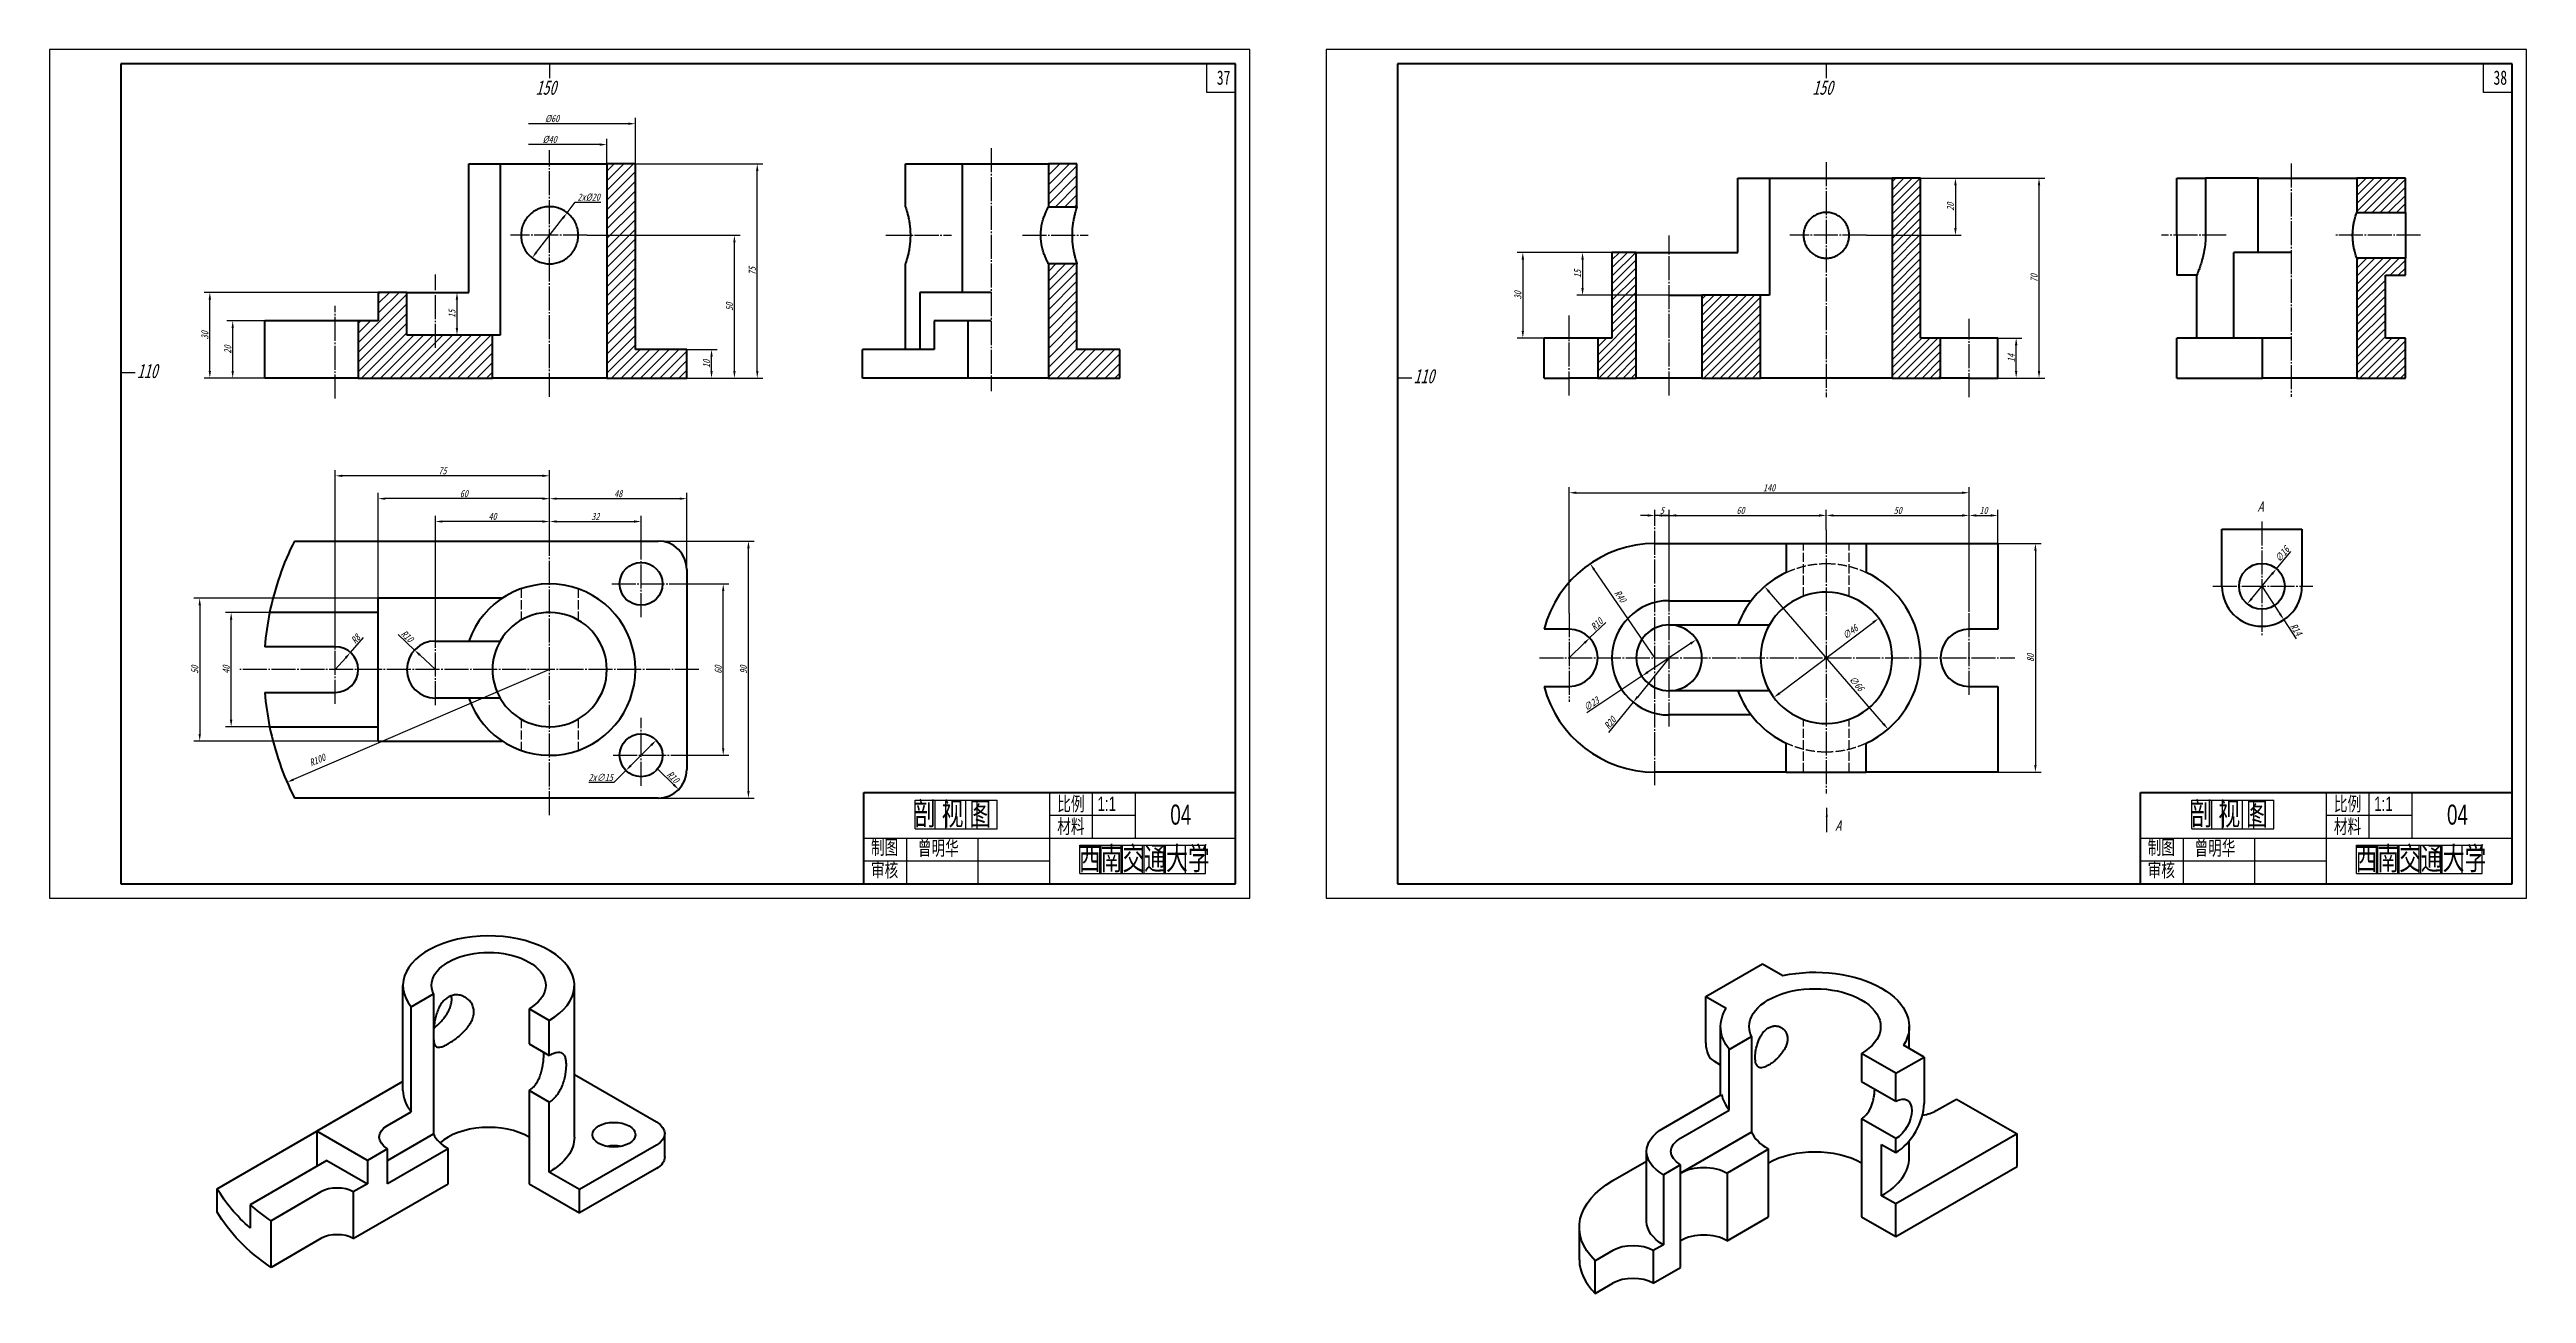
# Model space of a CAD drawing. Header units: millimetres. Extents: x -334 to 3025, y 133 to 867.
# Drawn here: x 1704 to 2571, y 146 to 581 of the extents above; entities that cross this region are included whole.
import ezdxf

# ---------------------------------------------------------------- set-up
doc = ezdxf.new("R2010")
doc.units = ezdxf.units.MM
doc.header["$LTSCALE"] = 0.8
doc.header["$PDMODE"] = 33
doc.header["$PDSIZE"] = 1.5
doc.linetypes.add('myCENTER', pattern=[18, 15, -1, 1, -1])
doc.linetypes.add('myHIDDEN', pattern=[5, 4, -1])
doc.layers.get('Defpoints').update_dxf_attribs({"lineweight": 20})
for name, color, linetype, lineweight in [('答案中心线', 1, 'myCENTER', 25), ('答案剖面线', 1, 'Continuous', 25), ('答案尺寸', 1, 'Continuous', 25), ('答案文字', 1, 'Continuous', 25), ('答案标注', 1, 'Continuous', 25), ('答案粗实线', 1, 'Continuous', 50), ('答案细实线', 1, 'Continuous', 25), ('答案虚线', 1, 'myHIDDEN', 25)]:
    doc.layers.add(name, color=color, linetype=linetype, lineweight=lineweight)
doc.styles.add('图中汉字1-5号', font='', dxfattribs={"width": 0.7, "height": 5})
doc.styles.add('字母标注-2.5号', font='txt.shx', dxfattribs={"width": 0.7, "oblique": 15, "height": 2.5})
doc.styles.add('尺寸文字1-2.5号', font='SimSun.ttf', dxfattribs={"width": 0.7, "oblique": 15, "height": 2.5})
doc.styles.add('标题汉字1-5号', font='SimSun.ttf', dxfattribs={"width": 0.7, "height": 5})
doc.styles.get('图中汉字1-5号').set_extended_font_data('FZFangSong-Z02')
doc.dimstyles.new('尺寸25', dxfattribs={"dimtxt": 2.5, "dimasz": 2.5, "dimexe": 2, "dimexo": 0, "dimgap": 0.5, "dimtad": 1, "dimdec": 0, "dimdsep": 46, "dimtxsty": '尺寸文字1-2.5号', "dimcen": 0, "dimadec": 0, "dimazin": 0, "dimtfac": 1, "dimtdec": 0, "dimtmove": 0, "dimatfit": 3, "dimfxl": 0, "dimarcsym": 0})
pattern_1 = [(225, (-7.9555, 227.5367), (1.683798, -1.683798), [])]
pattern_2 = [(225, (3.1268, 227.5367), (1.683798, -1.683798), [])]
pattern_3 = [(2e-12, (-794.1877, 973.1802), (-5e-14, 2), [])]
pattern_4 = [(45, (-313.3792, -71.816), (-1.4142136, 1.4142136), [])]
pattern_5 = [(2e-12, (1262.2031, -1093.3789), (-6e-14, 2), [])]
pattern_6 = [(8e-13, (-1031.6647, 1200.489), (-3e-14, 2), [])]

msp = doc.modelspace()

# ---------------------------------------------------------------- texts
at = {"layer": '答案尺寸', "char_height": 2.5, "attachment_point": 5, "style": '尺寸文字1-2.5号'}
for s, insert in [('%%C60', (1880.25, 557.03)), ('%%C40', (1879.39, 549.72))]:
    msp.add_mtext(s, dxfattribs=dict(at, insert=insert))
at = {"layer": '答案文字', "width": 0.7}
for s, height, style, p in [('37', 5, '标题汉字1-5号', (2112.86, 568.92)), ('38', 5, '标题汉字1-5号', (2559.6, 568.92)), ('剖 视 图', 8, '图中汉字1-5号', (2006.84, 309.8)), ('材料', 5, '图中汉字1-5号', (2057.02, 306.85)), ('比例', 5, '图中汉字1-5号', (2057.02, 314.74)), ('1:1', 5, '图中汉字1-5号', (2071.1, 314.75)), ('04', 7, '图中汉字1-5号', (2096.59, 309.96)), ('剖 视 图', 8, '图中汉字1-5号', (2453.58, 309.8)), ('材料', 5, '图中汉字1-5号', (2503.76, 306.85)), ('比例', 5, '图中汉字1-5号', (2503.76, 314.74)), ('1:1', 5, '图中汉字1-5号', (2517.84, 314.75)), ('04', 7, '图中汉字1-5号', (2543.34, 309.96)), ('制图', 5, '图中汉字1-5号', (1991.84, 299.53)), ('曾明华', 5, '图中汉字1-5号', (2008.22, 299.23)), ('西南交通大学', 8, '图中汉字1-5号', (2064.53, 294.15)), ('制图', 5, '图中汉字1-5号', (2438.59, 299.53)), ('曾明华', 5, '图中汉字1-5号', (2454.96, 299.23)), ('西南交通大学', 8, '图中汉字1-5号', (2511.27, 294.15)), ('审核', 5, '图中汉字1-5号', (1991.84, 291.64)), ('审核', 5, '图中汉字1-5号', (2438.59, 291.64))]:
    msp.add_text(s, height=height, dxfattribs=dict(at, style=style)).set_placement(p)
at = {"layer": '答案文字', "style": '尺寸文字1-2.5号', "oblique": 15, "width": 0.7}
for s, p in [('150', (1874.53, 565.43)), ('150', (2321.27, 565.43)), ('110', (1735.01, 466.24)), ('110', (2181.75, 464.43))]:
    msp.add_text(s, height=5, dxfattribs=at).set_placement(p)
at = {"layer": '答案标注', "style": '字母标注-2.5号', "oblique": 15, "width": 0.7}
for p in [(2477.16, 419.59), (2329.4, 307.95)]:
    msp.add_text('A', height=3.5, dxfattribs=at).set_placement(p)

# ---------------------------------------------------------------- blocks, each defined once
blk = doc.blocks.new('*D13')
at = {"layer": 'Defpoints', "color": 0}
for p in [(1768.48, 486.24), (1779.71, 486.24), (1779.71, 466.24)]:
    blk.add_point(p, dxfattribs=at)
at = {"layer": '答案尺寸', "color": 0, "lineweight": -2}
for p, q in [((1779.71, 486.24), (1766.48, 486.24)), ((1768.48, 468.74), (1768.48, 483.74)), ((1779.71, 466.24), (1766.48, 466.24))]:
    blk.add_line(p, q, dxfattribs=at)
at = {"layer": '答案尺寸', "color": 0}
for points in [[(1768.07, 483.74), (1768.9, 483.74), (1768.48, 486.24)], [(1768.07, 468.74), (1768.9, 468.74), (1768.48, 466.24)]]:
    blk.add_solid(points, dxfattribs=at)
at = {"layer": '答案尺寸', "color": 0, "insert": (1766.73, 476.24), "char_height": 2.5, "attachment_point": 5, "rotation": 90, "style": '尺寸文字1-2.5号'}
blk.add_mtext('20', dxfattribs=at)
blk = doc.blocks.new('*D14')
at = {"layer": 'Defpoints', "color": 0}
for p in [(1760.48, 496.24), (1819.39, 496.24), (1779.71, 466.24)]:
    blk.add_point(p, dxfattribs=at)
at = {"layer": '答案尺寸', "color": 0, "lineweight": -2}
for p, q in [((1819.39, 496.24), (1758.48, 496.24)), ((1760.48, 468.74), (1760.48, 493.74)), ((1779.71, 466.24), (1758.48, 466.24))]:
    blk.add_line(p, q, dxfattribs=at)
at = {"layer": '答案尺寸', "color": 0}
for points in [[(1760.07, 493.74), (1760.9, 493.74), (1760.48, 496.24)], [(1760.07, 468.74), (1760.9, 468.74), (1760.48, 466.24)]]:
    blk.add_solid(points, dxfattribs=at)
at = {"layer": '答案尺寸', "color": 0, "insert": (1758.73, 481.24), "char_height": 2.5, "attachment_point": 5, "rotation": 90, "style": '尺寸文字1-2.5号'}
blk.add_mtext('30', dxfattribs=at)
blk = doc.blocks.new('*D15')
at = {"layer": 'Defpoints', "color": 0}
for p in [(1839.39, 496.24), (1839.39, 481.24), (1846.96, 481.24)]:
    blk.add_point(p, dxfattribs=at)
at = {"layer": '答案尺寸', "color": 0, "lineweight": -2}
for p, q in [((1839.39, 496.24), (1848.96, 496.24)), ((1846.96, 493.74), (1846.96, 483.74)), ((1839.39, 481.24), (1848.96, 481.24))]:
    blk.add_line(p, q, dxfattribs=at)
at = {"layer": '答案尺寸', "color": 0}
for points in [[(1846.54, 493.74), (1847.38, 493.74), (1846.96, 496.24)], [(1846.54, 483.74), (1847.38, 483.74), (1846.96, 481.24)]]:
    blk.add_solid(points, dxfattribs=at)
at = {"layer": '答案尺寸', "color": 0, "insert": (1845.21, 488.74), "char_height": 2.5, "attachment_point": 5, "rotation": 90, "style": '尺寸文字1-2.5号'}
blk.add_mtext('15', dxfattribs=at)
blk = doc.blocks.new('*D16')
at = {"layer": 'Defpoints', "color": 0}
for p in [(1885.52, 524.14), (1873.26, 508.34)]:
    blk.add_point(p, dxfattribs=at)
at = {"layer": '答案尺寸', "color": 0, "lineweight": -2}
for p, q in [((1874.79, 510.32), (1883.99, 522.17)), ((1885.52, 524.14), (1888.34, 527.79)), ((1888.34, 527.79), (1897.27, 527.79))]:
    blk.add_line(p, q, dxfattribs=at)
at = {"layer": '答案尺寸', "color": 0}
for points in [[(1883.66, 522.42), (1884.31, 521.91), (1885.52, 524.14)], [(1874.46, 510.57), (1875.12, 510.06), (1873.26, 508.34)]]:
    blk.add_solid(points, dxfattribs=at)
at = {"layer": '答案尺寸', "color": 0, "insert": (1893.06, 529.54), "char_height": 2.5, "attachment_point": 5, "style": '尺寸文字1-2.5号'}
blk.add_mtext('2x%%C20', dxfattribs=at)
blk = doc.blocks.new('*D17')
at = {"layer": 'Defpoints', "color": 0}
for p in [(1927.39, 476.24), (1936.04, 476.24), (1927.39, 466.24)]:
    blk.add_point(p, dxfattribs=at)
at = {"layer": '答案尺寸', "color": 0, "lineweight": -2}
for p, q in [((1927.39, 476.24), (1938.04, 476.24)), ((1936.04, 468.74), (1936.04, 473.74)), ((1927.39, 466.24), (1938.04, 466.24))]:
    blk.add_line(p, q, dxfattribs=at)
at = {"layer": '答案尺寸', "color": 0}
for points in [[(1935.63, 473.74), (1936.46, 473.74), (1936.04, 476.24)], [(1935.63, 468.74), (1936.46, 468.74), (1936.04, 466.24)]]:
    blk.add_solid(points, dxfattribs=at)
at = {"layer": '答案尺寸', "color": 0, "insert": (1934.29, 471.24), "char_height": 2.5, "attachment_point": 5, "rotation": 90, "style": '尺寸文字1-2.5号'}
blk.add_mtext('10', dxfattribs=at)
blk = doc.blocks.new('*D18')
at = {"layer": 'Defpoints', "color": 0}
for p in [(1892.51, 516.24), (1944.04, 516.24), (1927.39, 466.24)]:
    blk.add_point(p, dxfattribs=at)
at = {"layer": '答案尺寸', "color": 0, "lineweight": -2}
for p, q in [((1892.51, 516.24), (1946.04, 516.24)), ((1944.04, 468.74), (1944.04, 513.74)), ((1927.39, 466.24), (1946.04, 466.24))]:
    blk.add_line(p, q, dxfattribs=at)
at = {"layer": '答案尺寸', "color": 0}
for points in [[(1943.63, 513.74), (1944.46, 513.74), (1944.04, 516.24)], [(1943.63, 468.74), (1944.46, 468.74), (1944.04, 466.24)]]:
    blk.add_solid(points, dxfattribs=at)
at = {"layer": '答案尺寸', "color": 0, "insert": (1942.29, 491.24), "char_height": 2.5, "attachment_point": 5, "rotation": 90, "style": '尺寸文字1-2.5号'}
blk.add_mtext('50', dxfattribs=at)
blk = doc.blocks.new('*D19')
at = {"layer": 'Defpoints', "color": 0}
for p in [(1909.39, 541.24), (1952.04, 541.24), (1927.39, 466.24)]:
    blk.add_point(p, dxfattribs=at)
at = {"layer": '答案尺寸', "color": 0, "lineweight": -2}
for p, q in [((1909.39, 541.24), (1954.04, 541.24)), ((1952.04, 468.74), (1952.04, 538.74)), ((1927.39, 466.24), (1954.04, 466.24))]:
    blk.add_line(p, q, dxfattribs=at)
at = {"layer": '答案尺寸', "color": 0}
for points in [[(1951.63, 538.74), (1952.46, 538.74), (1952.04, 541.24)], [(1951.63, 468.74), (1952.46, 468.74), (1952.04, 466.24)]]:
    blk.add_solid(points, dxfattribs=at)
at = {"layer": '答案尺寸', "color": 0, "insert": (1950.29, 503.74), "char_height": 2.5, "attachment_point": 5, "rotation": 90, "style": '尺寸文字1-2.5号'}
blk.add_mtext('75', dxfattribs=at)
blk = doc.blocks.new('*D20')
at = {"layer": 'Defpoints', "color": 0}
for p in [(1767.94, 384.22), (1781.41, 384.22), (1781.41, 344.22)]:
    blk.add_point(p, dxfattribs=at)
at = {"layer": '答案尺寸', "color": 0, "lineweight": -2}
for p, q in [((1781.41, 384.22), (1765.94, 384.22)), ((1767.94, 346.72), (1767.94, 381.72)), ((1781.41, 344.22), (1765.94, 344.22))]:
    blk.add_line(p, q, dxfattribs=at)
at = {"layer": '答案尺寸', "color": 0}
for points in [[(1767.52, 381.72), (1768.36, 381.72), (1767.94, 384.22)], [(1767.52, 346.72), (1768.36, 346.72), (1767.94, 344.22)]]:
    blk.add_solid(points, dxfattribs=at)
at = {"layer": '答案尺寸', "color": 0, "insert": (1766.19, 364.22), "char_height": 2.5, "attachment_point": 5, "rotation": 90, "style": '尺寸文字1-2.5号'}
blk.add_mtext('40', dxfattribs=at)
blk = doc.blocks.new('*D21')
at = {"layer": 'Defpoints', "color": 0}
for p in [(1819.39, 389.22), (1756.94, 339.22), (1819.39, 339.22)]:
    blk.add_point(p, dxfattribs=at)
at = {"layer": '答案尺寸', "color": 0, "lineweight": -2}
for p, q in [((1819.39, 389.22), (1754.94, 389.22)), ((1756.94, 386.72), (1756.94, 341.72)), ((1819.39, 339.22), (1754.94, 339.22))]:
    blk.add_line(p, q, dxfattribs=at)
at = {"layer": '答案尺寸', "color": 0}
for points in [[(1756.52, 386.72), (1757.36, 386.72), (1756.94, 389.22)], [(1756.52, 341.72), (1757.36, 341.72), (1756.94, 339.22)]]:
    blk.add_solid(points, dxfattribs=at)
at = {"layer": '答案尺寸', "color": 0, "insert": (1755.19, 364.22), "char_height": 2.5, "attachment_point": 5, "rotation": 90, "style": '尺寸文字1-2.5号'}
blk.add_mtext('50', dxfattribs=at)
blk = doc.blocks.new('*D22')
at = {"layer": 'Defpoints', "color": 0}
for p in [(1804.39, 364.22), (1809.68, 370.22)]:
    blk.add_point(p, dxfattribs=at)
at = {"layer": '答案尺寸', "color": 0, "lineweight": -2}
for p, q in [((1809.68, 370.22), (1814.29, 375.45)), ((1804.39, 364.22), (1808.03, 368.34))]:
    blk.add_line(p, q, dxfattribs=at)
at = {"layer": '答案尺寸', "color": 0}
blk.add_solid([(1807.71, 368.62), (1808.34, 368.07), (1809.68, 370.22)], dxfattribs=at)
at = {"layer": '答案尺寸', "color": 0, "insert": (1811.5, 374.93), "char_height": 2.5, "attachment_point": 5, "rotation": 48.59327, "style": '尺寸文字1-2.5号'}
blk.add_mtext('R8', dxfattribs=at)
blk = doc.blocks.new('*D23')
at = {"layer": 'Defpoints', "color": 0}
for p in [(1832.11, 371.07), (1839.39, 364.22)]:
    blk.add_point(p, dxfattribs=at)
at = {"layer": '答案尺寸', "color": 0, "lineweight": -2}
for p, q in [((1832.11, 371.07), (1826.39, 376.45)), ((1839.39, 364.22), (1833.93, 369.36))]:
    blk.add_line(p, q, dxfattribs=at)
at = {"layer": '答案尺寸', "color": 0}
blk.add_solid([(1834.21, 369.66), (1833.64, 369.05), (1832.11, 371.07)], dxfattribs=at)
at = {"layer": '答案尺寸', "color": 0, "insert": (1829.54, 375.89), "char_height": 2.5, "attachment_point": 5, "rotation": 316.72024, "style": '尺寸文字1-2.5号'}
blk.add_mtext('R10', dxfattribs=at)
blk = doc.blocks.new('*D24')
at = {"layer": 'Defpoints', "color": 0}
for p in [(1879.39, 364.22), (1787.5, 324.77)]:
    blk.add_point(p, dxfattribs=at)
at = {"layer": '答案尺寸', "color": 0, "lineweight": -2}
blk.add_line((1879.39, 364.22), (1789.8, 325.75), dxfattribs=at)
at = {"layer": '答案尺寸', "color": 0}
blk.add_solid([(1789.63, 326.13), (1789.96, 325.37), (1787.5, 324.77)], dxfattribs=at)
at = {"layer": '答案尺寸', "color": 0, "insert": (1798.12, 332.59), "char_height": 2.5, "attachment_point": 5, "rotation": 23.23545, "style": '尺寸文字1-2.5号'}
blk.add_mtext('R100', dxfattribs=at)
blk = doc.blocks.new('*D25')
at = {"layer": 'Defpoints', "color": 0}
for p in [(1917.39, 329.22), (1924.55, 322.24)]:
    blk.add_point(p, dxfattribs=at)
at = {"layer": '答案尺寸', "color": 0, "lineweight": -2}
blk.add_line((1917.39, 329.22), (1922.76, 323.98), dxfattribs=at)
at = {"layer": '答案尺寸', "color": 0}
blk.add_solid([(1923.05, 324.28), (1922.47, 323.69), (1924.55, 322.24)], dxfattribs=at)
at = {"layer": '答案尺寸', "color": 0, "insert": (1922.57, 326.61), "char_height": 2.5, "attachment_point": 5, "rotation": 315.7612, "style": '尺寸文字1-2.5号'}
blk.add_mtext('R10', dxfattribs=at)
blk = doc.blocks.new('*D26')
at = {"layer": 'Defpoints', "color": 0}
for p in [(1916.69, 339.52), (1906.09, 328.91)]:
    blk.add_point(p, dxfattribs=at)
at = {"layer": '答案尺寸', "color": 0, "lineweight": -2}
for p, q in [((1914.93, 337.75), (1907.85, 330.68)), ((1901.88, 324.71), (1893.13, 324.71)), ((1906.09, 328.91), (1901.88, 324.71))]:
    blk.add_line(p, q, dxfattribs=at)
at = {"layer": '答案尺寸', "color": 0}
for points in [[(1914.63, 338.05), (1915.22, 337.46), (1916.69, 339.52)], [(1907.56, 330.98), (1908.15, 330.39), (1906.09, 328.91)]]:
    blk.add_solid(points, dxfattribs=at)
at = {"layer": '答案尺寸', "color": 0, "insert": (1897.25, 326.46), "char_height": 2.5, "attachment_point": 5, "style": '尺寸文字1-2.5号'}
blk.add_mtext('2x∅15', dxfattribs=at)
blk = doc.blocks.new('*D27')
at = {"layer": 'Defpoints', "color": 0}
for p in [(1923.32, 394.22), (1940.13, 394.22), (1923.32, 334.22)]:
    blk.add_point(p, dxfattribs=at)
at = {"layer": '答案尺寸', "color": 0, "lineweight": -2}
for p, q in [((1923.32, 394.22), (1942.13, 394.22)), ((1940.13, 336.72), (1940.13, 391.72)), ((1923.32, 334.22), (1942.13, 334.22))]:
    blk.add_line(p, q, dxfattribs=at)
at = {"layer": '答案尺寸', "color": 0}
for points in [[(1939.72, 391.72), (1940.55, 391.72), (1940.13, 394.22)], [(1939.72, 336.72), (1940.55, 336.72), (1940.13, 334.22)]]:
    blk.add_solid(points, dxfattribs=at)
at = {"layer": '答案尺寸', "color": 0, "insert": (1938.38, 364.22), "char_height": 2.5, "attachment_point": 5, "rotation": 90, "style": '尺寸文字1-2.5号'}
blk.add_mtext('60', dxfattribs=at)
blk = doc.blocks.new('*D28')
at = {"layer": 'Defpoints', "color": 0}
for p in [(1917.39, 409.22), (1948.95, 409.22), (1917.39, 319.22)]:
    blk.add_point(p, dxfattribs=at)
at = {"layer": '答案尺寸', "color": 0, "lineweight": -2}
for p, q in [((1917.39, 409.22), (1950.95, 409.22)), ((1948.95, 321.72), (1948.95, 406.72)), ((1917.39, 319.22), (1950.95, 319.22))]:
    blk.add_line(p, q, dxfattribs=at)
at = {"layer": '答案尺寸', "color": 0}
for points in [[(1948.54, 406.72), (1949.37, 406.72), (1948.95, 409.22)], [(1948.54, 321.72), (1949.37, 321.72), (1948.95, 319.22)]]:
    blk.add_solid(points, dxfattribs=at)
at = {"layer": '答案尺寸', "color": 0, "insert": (1947.2, 364.22), "char_height": 2.5, "attachment_point": 5, "rotation": 90, "style": '尺寸文字1-2.5号'}
blk.add_mtext('90', dxfattribs=at)
blk = doc.blocks.new('*D29')
at = {"layer": 'Defpoints', "color": 0}
for p in [(1911.39, 416.05), (1879.39, 413.44), (1911.39, 405.86)]:
    blk.add_point(p, dxfattribs=at)
at = {"layer": '答案尺寸', "color": 0, "lineweight": -2}
for p, q in [((1879.39, 413.44), (1879.39, 418.05)), ((1881.89, 416.05), (1908.89, 416.05)), ((1911.39, 405.86), (1911.39, 418.05))]:
    blk.add_line(p, q, dxfattribs=at)
at = {"layer": '答案尺寸', "color": 0}
for points in [[(1881.89, 416.46), (1881.89, 415.63), (1879.39, 416.05)], [(1908.89, 416.46), (1908.89, 415.63), (1911.39, 416.05)]]:
    blk.add_solid(points, dxfattribs=at)
at = {"layer": '答案尺寸', "color": 0, "insert": (1895.39, 417.8), "char_height": 2.5, "attachment_point": 5, "style": '尺寸文字1-2.5号'}
blk.add_mtext('32', dxfattribs=at)
blk = doc.blocks.new('*D30')
at = {"layer": 'Defpoints', "color": 0}
for p in [(1927.39, 424.05), (1879.39, 413.44), (1927.39, 399.22)]:
    blk.add_point(p, dxfattribs=at)
at = {"layer": '答案尺寸', "color": 0, "lineweight": -2}
for p, q in [((1879.39, 413.44), (1879.39, 426.05)), ((1927.39, 399.22), (1927.39, 426.05)), ((1881.89, 424.05), (1924.89, 424.05))]:
    blk.add_line(p, q, dxfattribs=at)
at = {"layer": '答案尺寸', "color": 0}
for points in [[(1881.89, 424.46), (1881.89, 423.63), (1879.39, 424.05)], [(1924.89, 424.46), (1924.89, 423.63), (1927.39, 424.05)]]:
    blk.add_solid(points, dxfattribs=at)
at = {"layer": '答案尺寸', "color": 0, "insert": (1903.39, 425.8), "char_height": 2.5, "attachment_point": 5, "style": '尺寸文字1-2.5号'}
blk.add_mtext('48', dxfattribs=at)
blk = doc.blocks.new('*D31')
at = {"layer": 'Defpoints', "color": 0}
for p in [(1839.39, 416.05), (1879.39, 409.22), (1839.39, 380.41)]:
    blk.add_point(p, dxfattribs=at)
at = {"layer": '答案尺寸', "color": 0, "lineweight": -2}
for p, q in [((1839.39, 380.41), (1839.39, 418.05)), ((1876.89, 416.05), (1841.89, 416.05)), ((1879.39, 409.22), (1879.39, 418.05))]:
    blk.add_line(p, q, dxfattribs=at)
at = {"layer": '答案尺寸', "color": 0}
for points in [[(1841.89, 416.46), (1841.89, 415.63), (1839.39, 416.05)], [(1876.89, 416.46), (1876.89, 415.63), (1879.39, 416.05)]]:
    blk.add_solid(points, dxfattribs=at)
at = {"layer": '答案尺寸', "color": 0, "insert": (1859.39, 417.8), "char_height": 2.5, "attachment_point": 5, "style": '尺寸文字1-2.5号'}
blk.add_mtext('40', dxfattribs=at)
blk = doc.blocks.new('*D32')
at = {"layer": 'Defpoints', "color": 0}
for p in [(1819.39, 424.05), (1879.39, 409.22), (1819.39, 389.22)]:
    blk.add_point(p, dxfattribs=at)
at = {"layer": '答案尺寸', "color": 0, "lineweight": -2}
for p, q in [((1819.39, 389.22), (1819.39, 426.05)), ((1879.39, 409.22), (1879.39, 426.05)), ((1876.89, 424.05), (1821.89, 424.05))]:
    blk.add_line(p, q, dxfattribs=at)
at = {"layer": '答案尺寸', "color": 0}
for points in [[(1821.89, 424.46), (1821.89, 423.63), (1819.39, 424.05)], [(1876.89, 424.46), (1876.89, 423.63), (1879.39, 424.05)]]:
    blk.add_solid(points, dxfattribs=at)
at = {"layer": '答案尺寸', "color": 0, "insert": (1849.39, 425.8), "char_height": 2.5, "attachment_point": 5, "style": '尺寸文字1-2.5号'}
blk.add_mtext('60', dxfattribs=at)
blk = doc.blocks.new('*D33')
at = {"layer": 'Defpoints', "color": 0}
for p in [(1804.39, 432.05), (1879.39, 409.22), (1804.39, 377.17)]:
    blk.add_point(p, dxfattribs=at)
at = {"layer": '答案尺寸', "color": 0, "lineweight": -2}
for p, q in [((1804.39, 377.17), (1804.39, 434.05)), ((1879.39, 409.22), (1879.39, 434.05)), ((1876.89, 432.05), (1806.89, 432.05))]:
    blk.add_line(p, q, dxfattribs=at)
at = {"layer": '答案尺寸', "color": 0}
for points in [[(1806.89, 432.46), (1806.89, 431.63), (1804.39, 432.05)], [(1876.89, 432.46), (1876.89, 431.63), (1879.39, 432.05)]]:
    blk.add_solid(points, dxfattribs=at)
at = {"layer": '答案尺寸', "color": 0, "insert": (1841.89, 433.8), "char_height": 2.5, "attachment_point": 5, "style": '尺寸文字1-2.5号'}
blk.add_mtext('75', dxfattribs=at)
blk = doc.blocks.new('*D50')
at = {"layer": 'Defpoints', "color": 0}
for p in [(2243.32, 375.29), (2236.13, 368.34)]:
    blk.add_point(p, dxfattribs=at)
at = {"layer": '答案尺寸', "color": 0, "lineweight": -2}
for p, q in [((2236.13, 368.34), (2241.52, 373.55)), ((2243.32, 375.29), (2248.96, 380.75))]:
    blk.add_line(p, q, dxfattribs=at)
at = {"layer": '答案尺寸', "color": 0}
blk.add_solid([(2241.23, 373.85), (2241.81, 373.25), (2243.32, 375.29)], dxfattribs=at)
at = {"layer": '答案尺寸', "color": 0, "insert": (2245.82, 380.15), "char_height": 2.5, "attachment_point": 5, "rotation": 44.0777, "style": '尺寸文字1-2.5号'}
blk.add_mtext('R10', dxfattribs=at)
blk = doc.blocks.new('*D51')
at = {"layer": 'Defpoints', "color": 0}
for p in [(2280.69, 374.72), (2261.57, 361.95)]:
    blk.add_point(p, dxfattribs=at)
at = {"layer": '答案尺寸', "color": 0, "lineweight": -2}
for p, q in [((2278.62, 373.34), (2263.65, 363.34)), ((2261.57, 361.95), (2242.33, 349.09))]:
    blk.add_line(p, q, dxfattribs=at)
at = {"layer": '答案尺寸', "color": 0}
for points in [[(2278.38, 373.68), (2278.85, 372.99), (2280.69, 374.72)], [(2263.42, 363.68), (2263.88, 362.99), (2261.57, 361.95)]]:
    blk.add_solid(points, dxfattribs=at)
at = {"layer": '答案尺寸', "color": 0, "insert": (2243.88, 352.23), "char_height": 2.5, "attachment_point": 5, "rotation": 33.75037, "style": '尺寸文字1-2.5号'}
blk.add_mtext('∅23', dxfattribs=at)
blk = doc.blocks.new('*D52')
at = {"layer": 'Defpoints', "color": 0}
for p in [(2271.13, 368.34), (2258.55, 352.79)]:
    blk.add_point(p, dxfattribs=at)
at = {"layer": '答案尺寸', "color": 0, "lineweight": -2}
for p, q in [((2271.13, 368.34), (2260.12, 354.73)), ((2258.55, 352.79), (2249.94, 342.16))]:
    blk.add_line(p, q, dxfattribs=at)
at = {"layer": '答案尺寸', "color": 0}
blk.add_solid([(2259.8, 355), (2260.45, 354.47), (2258.55, 352.79)], dxfattribs=at)
at = {"layer": '答案尺寸', "color": 0, "insert": (2250.45, 345.57), "char_height": 2.5, "attachment_point": 5, "rotation": 51.0076, "style": '尺寸文字1-2.5号'}
blk.add_mtext('R20', dxfattribs=at)
blk = doc.blocks.new('*D53')
at = {"layer": 'Defpoints', "color": 0}
for p in [(2243.47, 401.3), (2266.13, 368.34)]:
    blk.add_point(p, dxfattribs=at)
at = {"layer": '答案尺寸', "color": 0, "lineweight": -2}
blk.add_line((2266.13, 368.34), (2244.89, 399.24), dxfattribs=at)
at = {"layer": '答案尺寸', "color": 0}
blk.add_solid([(2245.23, 399.47), (2244.55, 399), (2243.47, 401.3)], dxfattribs=at)
at = {"layer": '答案尺寸', "color": 0, "insert": (2254.03, 389.9), "char_height": 2.5, "attachment_point": 5, "rotation": 304.50593, "style": '尺寸文字1-2.5号'}
blk.add_mtext('R40', dxfattribs=at)
blk = doc.blocks.new('*D54')
at = {"layer": 'Defpoints', "color": 0}
for p in [(2266.13, 418.17), (2266.13, 414.91), (2271.13, 392.76)]:
    blk.add_point(p, dxfattribs=at)
at = {"layer": '答案尺寸', "color": 0, "lineweight": -2}
for p, q in [((2263.63, 418.17), (2261.13, 418.17)), ((2266.13, 414.91), (2266.13, 420.17)), ((2271.13, 418.17), (2266.13, 418.17)), ((2271.13, 392.76), (2271.13, 420.17)), ((2273.63, 418.17), (2276.13, 418.17))]:
    blk.add_line(p, q, dxfattribs=at)
at = {"layer": '答案尺寸', "color": 0}
for points in [[(2263.63, 418.59), (2263.63, 417.75), (2266.13, 418.17)], [(2273.63, 418.59), (2273.63, 417.75), (2271.13, 418.17)]]:
    blk.add_solid(points, dxfattribs=at)
at = {"layer": '答案尺寸', "color": 0, "insert": (2268.63, 419.92), "char_height": 2.5, "attachment_point": 5, "style": '尺寸文字1-2.5号'}
blk.add_mtext('5', dxfattribs=at)
blk = doc.blocks.new('*D55')
at = {"layer": 'Defpoints', "color": 0}
for p in [(2326.13, 418.17), (2266.13, 414.91), (2326.13, 413.15)]:
    blk.add_point(p, dxfattribs=at)
at = {"layer": '答案尺寸', "color": 0, "lineweight": -2}
for p, q in [((2266.13, 414.91), (2266.13, 420.17)), ((2268.63, 418.17), (2323.63, 418.17)), ((2326.13, 413.15), (2326.13, 420.17))]:
    blk.add_line(p, q, dxfattribs=at)
at = {"layer": '答案尺寸', "color": 0}
for points in [[(2268.63, 418.59), (2268.63, 417.75), (2266.13, 418.17)], [(2323.63, 418.59), (2323.63, 417.75), (2326.13, 418.17)]]:
    blk.add_solid(points, dxfattribs=at)
at = {"layer": '答案尺寸', "color": 0, "insert": (2296.13, 419.92), "char_height": 2.5, "attachment_point": 5, "style": '尺寸文字1-2.5号'}
blk.add_mtext('60', dxfattribs=at)
blk = doc.blocks.new('*D56')
at = {"layer": 'Defpoints', "color": 0}
for p in [(2376.13, 418.17), (2326.13, 413.15), (2376.13, 387.53)]:
    blk.add_point(p, dxfattribs=at)
at = {"layer": '答案尺寸', "color": 0, "lineweight": -2}
for p, q in [((2326.13, 413.15), (2326.13, 420.17)), ((2328.63, 418.17), (2373.63, 418.17)), ((2376.13, 387.53), (2376.13, 420.17))]:
    blk.add_line(p, q, dxfattribs=at)
at = {"layer": '答案尺寸', "color": 0}
for points in [[(2328.63, 418.59), (2328.63, 417.75), (2326.13, 418.17)], [(2373.63, 418.59), (2373.63, 417.75), (2376.13, 418.17)]]:
    blk.add_solid(points, dxfattribs=at)
at = {"layer": '答案尺寸', "color": 0, "insert": (2351.13, 419.92), "char_height": 2.5, "attachment_point": 5, "style": '尺寸文字1-2.5号'}
blk.add_mtext('50', dxfattribs=at)
blk = doc.blocks.new('*D57')
at = {"layer": 'Defpoints', "color": 0}
for p in [(2386.13, 418.17), (2386.13, 408.34), (2376.13, 387.53)]:
    blk.add_point(p, dxfattribs=at)
at = {"layer": '答案尺寸', "color": 0, "lineweight": -2}
for p, q in [((2376.13, 387.53), (2376.13, 420.17)), ((2378.63, 418.17), (2383.63, 418.17)), ((2386.13, 408.34), (2386.13, 420.17))]:
    blk.add_line(p, q, dxfattribs=at)
at = {"layer": '答案尺寸', "color": 0}
for points in [[(2378.63, 418.59), (2378.63, 417.75), (2376.13, 418.17)], [(2383.63, 418.59), (2383.63, 417.75), (2386.13, 418.17)]]:
    blk.add_solid(points, dxfattribs=at)
at = {"layer": '答案尺寸', "color": 0, "insert": (2381.13, 419.92), "char_height": 2.5, "attachment_point": 5, "style": '尺寸文字1-2.5号'}
blk.add_mtext('10', dxfattribs=at)
blk = doc.blocks.new('*D58')
at = {"layer": 'Defpoints', "color": 0}
for p in [(2376.13, 426.12), (2236.13, 384.56), (2376.13, 384.56)]:
    blk.add_point(p, dxfattribs=at)
at = {"layer": '答案尺寸', "color": 0, "lineweight": -2}
for p, q in [((2236.13, 384.56), (2236.13, 428.12)), ((2238.63, 426.12), (2373.63, 426.12)), ((2376.13, 384.56), (2376.13, 428.12))]:
    blk.add_line(p, q, dxfattribs=at)
at = {"layer": '答案尺寸', "color": 0}
for points in [[(2238.63, 426.53), (2238.63, 425.7), (2236.13, 426.12)], [(2373.63, 426.53), (2373.63, 425.7), (2376.13, 426.12)]]:
    blk.add_solid(points, dxfattribs=at)
at = {"layer": '答案尺寸', "color": 0, "insert": (2306.13, 427.87), "char_height": 2.5, "attachment_point": 5, "style": '尺寸文字1-2.5号'}
blk.add_mtext('140', dxfattribs=at)
blk = doc.blocks.new('*D59')
at = {"layer": 'Defpoints', "color": 0}
for p in [(2344.47, 382.21), (2307.79, 354.46)]:
    blk.add_point(p, dxfattribs=at)
at = {"layer": '答案尺寸', "color": 0, "lineweight": -2}
blk.add_line((2309.79, 355.97), (2342.48, 380.71), dxfattribs=at)
at = {"layer": '答案尺寸', "color": 0}
for points in [[(2342.23, 381.04), (2342.73, 380.37), (2344.47, 382.21)], [(2309.53, 356.3), (2310.04, 355.63), (2307.79, 354.46)]]:
    blk.add_solid(points, dxfattribs=at)
at = {"layer": '答案尺寸', "color": 0, "insert": (2334.46, 377.4), "char_height": 2.5, "attachment_point": 5, "rotation": 37.1159, "style": '尺寸文字1-2.5号'}
blk.add_mtext('∅46', dxfattribs=at)
blk = doc.blocks.new('*D60')
at = {"layer": 'Defpoints', "color": 0}
for p in [(2304.53, 393.28), (2347.73, 343.39)]:
    blk.add_point(p, dxfattribs=at)
at = {"layer": '答案尺寸', "color": 0, "lineweight": -2}
blk.add_line((2346.1, 345.28), (2306.17, 391.39), dxfattribs=at)
at = {"layer": '答案尺寸', "color": 0}
for points in [[(2306.48, 391.67), (2305.85, 391.12), (2304.53, 393.28)], [(2346.41, 345.55), (2345.78, 345.01), (2347.73, 343.39)]]:
    blk.add_solid(points, dxfattribs=at)
at = {"layer": '答案尺寸', "color": 0, "insert": (2336.71, 359.33), "char_height": 2.5, "attachment_point": 5, "rotation": 310.88928, "style": '尺寸文字1-2.5号'}
blk.add_mtext('∅66', dxfattribs=at)
blk = doc.blocks.new('*D61')
at = {"layer": 'Defpoints', "color": 0}
for p in [(2386.13, 408.34), (2386.13, 328.34), (2399.3, 328.34)]:
    blk.add_point(p, dxfattribs=at)
at = {"layer": '答案尺寸', "color": 0, "lineweight": -2}
for p, q in [((2386.13, 408.34), (2401.3, 408.34)), ((2399.3, 405.84), (2399.3, 330.84)), ((2386.13, 328.34), (2401.3, 328.34))]:
    blk.add_line(p, q, dxfattribs=at)
at = {"layer": '答案尺寸', "color": 0}
for points in [[(2398.89, 405.84), (2399.72, 405.84), (2399.3, 408.34)], [(2398.89, 330.84), (2399.72, 330.84), (2399.3, 328.34)]]:
    blk.add_solid(points, dxfattribs=at)
at = {"layer": '答案尺寸', "color": 0, "insert": (2397.55, 368.34), "char_height": 2.5, "attachment_point": 5, "rotation": 90, "style": '尺寸文字1-2.5号'}
blk.add_mtext('80', dxfattribs=at)
blk = doc.blocks.new('*D62')
at = {"layer": 'Defpoints', "color": 0}
for p in [(2251.13, 510.24), (2240.84, 495.24), (2271.13, 495.24)]:
    blk.add_point(p, dxfattribs=at)
at = {"layer": '答案尺寸', "color": 0, "lineweight": -2}
for p, q in [((2251.13, 510.24), (2238.84, 510.24)), ((2240.84, 507.74), (2240.84, 497.74)), ((2271.13, 495.24), (2238.84, 495.24))]:
    blk.add_line(p, q, dxfattribs=at)
at = {"layer": '答案尺寸', "color": 0}
for points in [[(2240.42, 507.74), (2241.26, 507.74), (2240.84, 510.24)], [(2240.42, 497.74), (2241.26, 497.74), (2240.84, 495.24)]]:
    blk.add_solid(points, dxfattribs=at)
at = {"layer": '答案尺寸', "color": 0, "insert": (2239.09, 502.74), "char_height": 2.5, "attachment_point": 5, "rotation": 90, "style": '尺寸文字1-2.5号'}
blk.add_mtext('15', dxfattribs=at)
blk = doc.blocks.new('*D63')
at = {"layer": 'Defpoints', "color": 0}
for p in [(2251.13, 510.24), (2219.94, 480.24), (2227.4, 480.24)]:
    blk.add_point(p, dxfattribs=at)
at = {"layer": '答案尺寸', "color": 0, "lineweight": -2}
for p, q in [((2251.13, 510.24), (2217.94, 510.24)), ((2219.94, 507.74), (2219.94, 482.74)), ((2227.4, 480.24), (2217.94, 480.24))]:
    blk.add_line(p, q, dxfattribs=at)
at = {"layer": '答案尺寸', "color": 0}
for points in [[(2219.52, 507.74), (2220.35, 507.74), (2219.94, 510.24)], [(2219.52, 482.74), (2220.35, 482.74), (2219.94, 480.24)]]:
    blk.add_solid(points, dxfattribs=at)
at = {"layer": '答案尺寸', "color": 0, "insert": (2218.19, 495.24), "char_height": 2.5, "attachment_point": 5, "rotation": 90, "style": '尺寸文字1-2.5号'}
blk.add_mtext('30', dxfattribs=at)
blk = doc.blocks.new('*D64')
at = {"layer": 'Defpoints', "color": 0}
for p in [(2359.13, 536.24), (2340.24, 516.24), (2371.32, 516.24)]:
    blk.add_point(p, dxfattribs=at)
at = {"layer": '答案尺寸', "color": 0, "lineweight": -2}
for p, q in [((2359.13, 536.24), (2373.32, 536.24)), ((2371.32, 533.74), (2371.32, 518.74)), ((2340.24, 516.24), (2373.32, 516.24))]:
    blk.add_line(p, q, dxfattribs=at)
at = {"layer": '答案尺寸', "color": 0}
for points in [[(2370.9, 533.74), (2371.74, 533.74), (2371.32, 536.24)], [(2370.9, 518.74), (2371.74, 518.74), (2371.32, 516.24)]]:
    blk.add_solid(points, dxfattribs=at)
at = {"layer": '答案尺寸', "color": 0, "insert": (2369.57, 526.24), "char_height": 2.5, "attachment_point": 5, "rotation": 90, "style": '尺寸文字1-2.5号'}
blk.add_mtext('20', dxfattribs=at)
blk = doc.blocks.new('*D65')
at = {"layer": 'Defpoints', "color": 0}
for p in [(2386.13, 480.24), (2392.57, 480.24), (2386.13, 466.24)]:
    blk.add_point(p, dxfattribs=at)
at = {"layer": '答案尺寸', "color": 0, "lineweight": -2}
for p, q in [((2386.13, 480.24), (2394.57, 480.24)), ((2392.57, 468.74), (2392.57, 477.74)), ((2386.13, 466.24), (2394.57, 466.24))]:
    blk.add_line(p, q, dxfattribs=at)
at = {"layer": '答案尺寸', "color": 0}
for points in [[(2392.15, 477.74), (2392.98, 477.74), (2392.57, 480.24)], [(2392.15, 468.74), (2392.98, 468.74), (2392.57, 466.24)]]:
    blk.add_solid(points, dxfattribs=at)
at = {"layer": '答案尺寸', "color": 0, "insert": (2390.82, 473.24), "char_height": 2.5, "attachment_point": 5, "rotation": 90, "style": '尺寸文字1-2.5号'}
blk.add_mtext('14', dxfattribs=at)
blk = doc.blocks.new('*D66')
at = {"layer": 'Defpoints', "color": 0}
for p in [(2359.13, 536.24), (2400.57, 536.24), (2386.13, 466.24)]:
    blk.add_point(p, dxfattribs=at)
at = {"layer": '答案尺寸', "color": 0, "lineweight": -2}
for p, q in [((2359.13, 536.24), (2402.57, 536.24)), ((2400.57, 468.74), (2400.57, 533.74)), ((2386.13, 466.24), (2402.57, 466.24))]:
    blk.add_line(p, q, dxfattribs=at)
at = {"layer": '答案尺寸', "color": 0}
for points in [[(2400.15, 533.74), (2400.98, 533.74), (2400.57, 536.24)], [(2400.15, 468.74), (2400.98, 468.74), (2400.57, 466.24)]]:
    blk.add_solid(points, dxfattribs=at)
at = {"layer": '答案尺寸', "color": 0, "insert": (2398.82, 501.24), "char_height": 2.5, "attachment_point": 5, "rotation": 90, "style": '尺寸文字1-2.5号'}
blk.add_mtext('70', dxfattribs=at)
blk = doc.blocks.new('*D67')
at = {"layer": 'Defpoints', "color": 0}
for p in [(2483.65, 399.53), (2473.44, 387.21)]:
    blk.add_point(p, dxfattribs=at)
at = {"layer": '答案尺寸', "color": 0, "lineweight": -2}
for p, q in [((2483.65, 399.53), (2488.64, 405.55)), ((2475.04, 389.14), (2482.06, 397.6))]:
    blk.add_line(p, q, dxfattribs=at)
at = {"layer": '答案尺寸', "color": 0}
for points in [[(2481.74, 397.87), (2482.38, 397.34), (2483.65, 399.53)], [(2474.72, 389.4), (2475.36, 388.87), (2473.44, 387.21)]]:
    blk.add_solid(points, dxfattribs=at)
at = {"layer": '答案尺寸', "color": 0, "insert": (2485.6, 404.62), "char_height": 2.5, "attachment_point": 5, "rotation": 50.33794, "style": '尺寸文字1-2.5号'}
blk.add_mtext('∅16', dxfattribs=at)
blk = doc.blocks.new('*D68')
at = {"layer": 'Defpoints', "color": 0}
for p in [(2478.55, 393.37), (2486.23, 381.66)]:
    blk.add_point(p, dxfattribs=at)
at = {"layer": '答案尺寸', "color": 0, "lineweight": -2}
for p, q in [((2478.55, 393.37), (2484.86, 383.76)), ((2486.23, 381.66), (2490.59, 375.01))]:
    blk.add_line(p, q, dxfattribs=at)
at = {"layer": '答案尺寸', "color": 0}
blk.add_solid([(2485.2, 383.98), (2484.51, 383.53), (2486.23, 381.66)], dxfattribs=at)
at = {"layer": '答案尺寸', "color": 0, "insert": (2490.56, 378.25), "char_height": 2.5, "attachment_point": 5, "rotation": 303.26354, "style": '尺寸文字1-2.5号'}
blk.add_mtext('R14', dxfattribs=at)

# ---------------------------------------------------------------- dimensions: what is measured, and where the dimension line sits
at = {"layer": '答案尺寸'}
for base, p1, p2, picture, middle in [((1952.04, 541.24), (1927.39, 466.24), (1909.39, 541.24), '*D19', (1950.29, 503.74)), ((2371.32, 516.24), (2359.13, 536.24), (2340.24, 516.24), '*D64', (2369.57, 526.24)), ((2400.57, 536.24), (2386.13, 466.24), (2359.13, 536.24), '*D66', (2398.82, 501.24)), ((1944.04, 516.24), (1927.39, 466.24), (1892.51, 516.24), '*D18', (1942.29, 491.24)), ((2219.94, 480.24), (2251.13, 510.24), (2227.4, 480.24), '*D63', (2218.19, 495.24)), ((2240.84, 495.24), (2251.13, 510.24), (2271.13, 495.24), '*D62', (2239.09, 502.74)), ((1760.48, 496.24), (1779.71, 466.24), (1819.39, 496.24), '*D14', (1758.73, 481.24)), ((1846.96, 481.24), (1839.39, 496.24), (1839.39, 481.24), '*D15', (1845.21, 488.74)), ((1768.48, 486.24), (1779.71, 466.24), (1779.71, 486.24), '*D13', (1766.73, 476.24)), ((2392.57, 480.24), (2386.13, 466.24), (2386.13, 480.24), '*D65', (2390.82, 473.24)), ((1936.04, 476.24), (1927.39, 466.24), (1927.39, 476.24), '*D17', (1934.29, 471.24)), ((1948.95, 409.22), (1917.39, 319.22), (1917.39, 409.22), '*D28', (1947.2, 364.22)), ((2399.3, 328.34), (2386.13, 408.34), (2386.13, 328.34), '*D61', (2397.55, 368.34)), ((1940.13, 394.22), (1923.32, 334.22), (1923.32, 394.22), '*D27', (1938.38, 364.22)), ((1756.94, 339.22), (1819.39, 389.22), (1819.39, 339.22), '*D21', (1755.19, 364.22)), ((1767.94, 384.22), (1781.41, 344.22), (1781.41, 384.22), '*D20', (1766.19, 364.22))]:
    dim = msp.add_linear_dim(base=base, p1=p1, p2=p2, angle=90, dimstyle='尺寸25', dxfattribs=at)
    dim.commit()
    dim.dimension.update_dxf_attribs({"geometry": picture, "text_midpoint": middle})
for p1, p2, text, picture, middle in [((1873.26, 508.34), (1885.52, 524.14), '2x%%C20', '*D16', (1893.06, 527.79)), ((1916.69, 339.52), (1906.09, 328.91), '2x<>', '*D26', (1897.25, 324.71))]:
    dim = msp.add_diameter_dim_2p(p1=p1, p2=p2, text=text, dimstyle='尺寸25', override={"dimtih": 1, "dimtoh": 1, "dimatfit": 2}, dxfattribs=at)
    dim.commit()
    dim.dimension.update_dxf_attribs({"geometry": picture, "text_midpoint": middle, "dimtype": 163})
for base, p1, p2, picture, middle in [((1804.39, 432.05), (1879.39, 409.22), (1804.39, 377.17), '*D33', (1841.89, 433.8)), ((1819.39, 424.05), (1879.39, 409.22), (1819.39, 389.22), '*D32', (1849.39, 425.8)), ((1927.39, 424.05), (1879.39, 413.44), (1927.39, 399.22), '*D30', (1903.39, 425.8)), ((2376.13, 426.12), (2236.13, 384.56), (2376.13, 384.56), '*D58', (2306.13, 427.87)), ((1839.39, 416.05), (1879.39, 409.22), (1839.39, 380.41), '*D31', (1859.39, 417.8)), ((1911.39, 416.05), (1879.39, 413.44), (1911.39, 405.86), '*D29', (1895.39, 417.8)), ((2266.13, 418.17), (2271.13, 392.76), (2266.13, 414.91), '*D54', (2268.63, 419.92))]:
    dim = msp.add_linear_dim(base=base, p1=p1, p2=p2, dimstyle='尺寸25', dxfattribs=at)
    dim.commit()
    dim.dimension.update_dxf_attribs({"geometry": picture, "text_midpoint": middle})
for base, p1, p2, picture, middle in [((2326.13, 418.17), (2266.13, 414.91), (2326.13, 413.15), '*D55', (2296.13, 419.92)), ((2376.13, 418.17), (2326.13, 413.15), (2376.13, 387.53), '*D56', (2351.13, 419.92)), ((2386.13, 418.17), (2376.13, 387.53), (2386.13, 408.34), '*D57', (2381.13, 419.92))]:
    dim = msp.add_linear_dim(base=base, p1=p1, p2=p2, dimstyle='尺寸25', override={"dimtmove": 1}, dxfattribs=at)
    dim.commit()
    dim.dimension.update_dxf_attribs({"geometry": picture, "text_midpoint": middle})
for p1, p2, override, picture, middle in [((2473.44, 387.21), (2483.65, 399.53), {"dimatfit": 2}, '*D67', (2486.95, 403.5)), ((2347.73, 343.39), (2304.53, 393.28), {"dimtmove": 2}, '*D60', (2336.71, 359.33)), ((2307.79, 354.46), (2344.47, 382.21), {"dimtmove": 2}, '*D59', (2334.46, 377.4)), ((2280.69, 374.72), (2261.57, 361.95), {"dimatfit": 2}, '*D51', (2244.86, 350.78))]:
    dim = msp.add_diameter_dim_2p(p1=p1, p2=p2, dimstyle='尺寸25', override=override, dxfattribs=at)
    dim.commit()
    dim.dimension.update_dxf_attribs({"geometry": picture, "text_midpoint": middle, "dimtype": 163})
for center, mpoint, override, picture, middle in [((2266.13, 368.34), (2243.47, 401.3), {"dimtmove": 2}, '*D53', (2254.03, 389.9)), ((2478.55, 393.37), (2486.23, 381.66), {"dimatfit": 2}, '*D68', (2489.1, 377.29)), ((2236.13, 368.34), (2243.32, 375.29), {"dimatfit": 2}, '*D50', (2247.03, 378.89)), ((1804.39, 364.22), (1809.68, 370.22), {"dimatfit": 2}, '*D22', (1812.81, 373.77)), ((1839.39, 364.22), (1832.11, 371.07), {"dimatfit": 2}, '*D23', (1828.34, 374.62)), ((1879.39, 364.22), (1787.5, 324.77), {"dimtmove": 2}, '*D24', (1798.12, 332.59)), ((2271.13, 368.34), (2258.55, 352.79), {"dimatfit": 2}, '*D52', (2251.81, 344.47)), ((1917.39, 329.22), (1924.55, 322.24), {"dimatfit": 2}, '*D25', (1921.35, 325.36))]:
    dim = msp.add_radius_dim(center=center, mpoint=mpoint, dimstyle='尺寸25', override=override, dxfattribs=at)
    dim.commit()
    dim.dimension.update_dxf_attribs({"geometry": picture, "text_midpoint": middle, "dimtype": 164})

# ---------------------------------------------------------------- hatches: boundary and pattern name
at = {"layer": '答案剖面线'}
h = msp.add_hatch(dxfattribs=at)
h.set_pattern_fill('ANSI31', color=256, scale=0.75, angle=180, style=0)
h.set_pattern_definition(pattern_1)
h.paths.add_polyline_path([(1909.39, 476.24), (1909.39, 541.24), (1899.39, 541.24), (1899.39, 466.24), (1927.39, 466.24), (1927.39, 476.24)])
h = msp.add_hatch(dxfattribs=at)
h.set_pattern_fill('ANSI31', color=256, scale=0.75, angle=180, style=0)
h.set_pattern_definition(pattern_2)
h.paths.add_polyline_path([(2063.9, 526.24), (2063.9, 541.24), (2053.9, 541.24), (2053.9, 526.24)])
h = msp.add_hatch(dxfattribs=at)
h.set_pattern_fill('_USER', color=256, scale=2, angle=45, style=0, pattern_type=0)
h.set_pattern_definition([(45, (-342.1336, -71.816), (-1.4142136, 1.4142136), [])])
h.paths.add_polyline_path([(2359.13, 480.24), (2359.13, 536.24), (2349.13, 536.24), (2349.13, 466.24), (2366.13, 466.24), (2366.13, 480.24)])
h.paths.add_polyline_path([(2303.13, 495.24), (2282.63, 495.24), (2282.63, 466.24), (2303.13, 466.24)])
h.paths.add_polyline_path([(2259.63, 466.24), (2259.63, 510.24), (2251.13, 510.24), (2251.13, 480.24), (2246.13, 480.24), (2246.13, 466.24)])
h = msp.add_hatch(dxfattribs=at)
h.set_pattern_fill('_USER', color=256, scale=2, angle=45, style=0, pattern_type=0)
h.set_pattern_definition(pattern_4)
h.paths.add_polyline_path([(2511.75, 536.24), (2511.75, 524.24), (2528.75, 524.24), (2528.75, 536.24)])
h = msp.add_hatch(dxfattribs=at)
h.set_pattern_fill('ANSI31', color=256, scale=0.75, angle=180, style=0)
h.set_pattern_definition(pattern_2)
h.paths.add_polyline_path([(2063.9, 506.24), (2053.9, 506.24), (2053.9, 466.24), (2078.9, 466.24), (2078.9, 476.24), (2063.9, 476.24)])
h = msp.add_hatch(dxfattribs=at)
h.set_pattern_fill('_USER', color=256, scale=2, angle=45, style=0, pattern_type=0)
h.set_pattern_definition(pattern_4)
h.paths.add_polyline_path([(2521.75, 480.24), (2521.75, 502.24), (2528.75, 502.24), (2528.75, 508.24), (2511.75, 508.24), (2511.75, 466.24), (2528.75, 466.24), (2528.75, 480.24)])
h = msp.add_hatch(dxfattribs=at)
h.set_pattern_fill('ANSI31', color=256, scale=0.75, angle=180, style=0)
h.set_pattern_definition(pattern_1)
h.paths.add_polyline_path([(1829.39, 481.24), (1829.39, 496.24), (1819.39, 496.24), (1819.39, 486.24), (1812.39, 486.24), (1812.39, 466.24), (1859.39, 466.24), (1859.39, 481.24)])
at = {"layer": '答案剖面线', "extrusion": (0.707107, 0.408248, -0.57735)}
h = msp.add_hatch(dxfattribs=at)
h.set_pattern_fill('_USER', color=256, scale=2, angle=45, style=0, pattern_type=0)
h.set_pattern_definition(pattern_3)
h.paths.add_polyline_path([(-723.48, 1008.54), (-724.33, 1009.39), (-734.94, 998.79), (-734.08, 997.93)])
h = msp.add_hatch(dxfattribs=at)
h.set_pattern_fill('_USER', color=256, scale=2, angle=45, style=0, pattern_type=0)
h.set_pattern_definition(pattern_3)
h.paths.add_polyline_path([(-724.33, 1009.39), (-730.55, 1015.61), (-741.15, 1005), (-734.94, 998.79)])
h = msp.add_hatch(dxfattribs=at)
h.set_pattern_fill('_USER', color=256, scale=2, angle=45, style=0, pattern_type=0)
h.set_pattern_definition(pattern_6)
h.paths.add_polyline_path([(-990.65, 1241.5), (-978.63, 1229.48), (-970.15, 1237.97), (-982.17, 1249.99)])
h = msp.add_hatch(dxfattribs=at)
h.set_pattern_fill('_USER', color=256, scale=2, angle=45, style=0, pattern_type=0)
h.set_pattern_definition(pattern_3)
h.paths.add_polyline_path([(-748.23, 983.79), (-749.08, 984.64), (-770.3, 963.43), (-769.44, 962.57)])
h = msp.add_hatch(dxfattribs=at)
h.set_pattern_fill('_USER', color=256, scale=2, angle=45, style=0, pattern_type=0)
h.set_pattern_definition(pattern_3)
h.paths.add_polyline_path([(-749.08, 984.64), (-755.3, 990.86), (-776.51, 969.64), (-770.3, 963.43)])
h = msp.add_hatch(dxfattribs=at)
h.set_pattern_fill('_USER', color=256, scale=2, angle=45, style=0, pattern_type=0)
h.set_pattern_definition(pattern_6)
h.paths.add_polyline_path([(-1016.82, 1205.44), (-1009.74, 1198.37), (-989.95, 1218.17), (-1001.97, 1230.19), (-1006.21, 1225.94), (-1001.26, 1221)])
at = {"layer": '答案剖面线', "extrusion": (0.707107, -0.408248, 0.57735)}
h = msp.add_hatch(dxfattribs=at)
h.set_pattern_fill('_USER', color=256, scale=2, angle=45, style=0, pattern_type=0)
h.set_pattern_definition([(360, (1048.3077, -869.3152), (1e-13, 2), [])])
h.paths.add_polyline_path([(1070.94, -870.73), (1081.54, -860.12), (1074.47, -853.05), (1067.4, -860.12), (1062.45, -855.17), (1048.31, -869.32), (1081.54, -902.55), (1092.15, -891.94)])
at = {"layer": '答案剖面线', "extrusion": (0.707107, 0.408248, -0.57735)}
h = msp.add_hatch(dxfattribs=at)
h.set_pattern_fill('_USER', color=256, scale=2, angle=45, style=0, pattern_type=0)
h.set_pattern_definition(pattern_3)
h.paths.add_polyline_path([(-769.44, 962.57), (-780.05, 973.18), (-785.05, 978.18), (-792.12, 971.11), (-776.51, 955.5)])
at = {"layer": '答案剖面线', "extrusion": (0.707107, -0.408248, 0.57735)}
h = msp.add_hatch(dxfattribs=at)
h.set_pattern_fill('_USER', color=256, scale=2, angle=45, style=0, pattern_type=0)
h.set_pattern_definition(pattern_5)
h.paths.add_polyline_path([(1271.75, -1102.92), (1302.86, -1071.81), (1296.85, -1065.8), (1275.64, -1087.01), (1272.1, -1083.48), (1262.2, -1093.38)])
h = msp.add_hatch(dxfattribs=at)
h.set_pattern_fill('_USER', color=256, scale=2, angle=45, style=0, pattern_type=0)
h.set_pattern_definition(pattern_5)
h.paths.add_polyline_path([(1302.51, -1133.68), (1323.01, -1113.18), (1308.52, -1098.68), (1288.01, -1119.19)])
at = {"layer": '答案剖面线', "extrusion": (0.707107, 0.408248, -0.57735)}
h = msp.add_hatch(dxfattribs=at)
h.set_pattern_fill('_USER', color=256, scale=2, angle=45, style=0, pattern_type=0)
h.set_pattern_definition(pattern_3)
h.paths.add_polyline_path([(-794.19, 973.18), (-792.12, 971.11), (-785.05, 978.18), (-787.12, 980.25)])
h = msp.add_hatch(dxfattribs=at)
h.set_pattern_fill('_USER', color=256, scale=2, angle=45, style=0, pattern_type=0)
h.set_pattern_definition(pattern_6)
h.paths.add_polyline_path([(-1019.64, 1188.47), (-1009.74, 1198.37), (-1021.77, 1210.39), (-1031.66, 1200.49)])

# ---------------------------------------------------------------- linework, layer by layer
at = {"layer": '答案中心线', "ltscale": 0.7}
for p, q in [((1879.39, 459.69), (1879.39, 546.06)), ((2326.13, 541.8), (2326.13, 459.59)), ((1997.04, 516.24), (2020, 516.24)), ((2044.82, 516.24), (2067.79, 516.24)), ((2271.13, 460.18), (2271.13, 516.18)), ((2340.24, 516.24), (2313.39, 516.24)), ((2466.09, 516.24), (2443.42, 516.24)), ((2534.09, 516.24), (2504.26, 516.24)), ((1839.39, 476.82), (1839.39, 502.51)), ((1804.39, 459.09), (1804.39, 491.5)), ((2236.13, 460.18), (2236.13, 488.18)), ((2376.13, 459.59), (2376.13, 486.99)), ((2478.55, 416.04), (2478.55, 376.2)), ((1879.39, 313.28), (1879.39, 413.44)), ((2266.13, 323.79), (2266.13, 414.91)), ((2326.13, 413.15), (2326.13, 320.81)), ((1911.39, 382.58), (1911.39, 405.86)), ((1901.1, 394.22), (1923.32, 394.22)), ((2271.13, 344.28), (2271.13, 392.76)), ((2461.44, 393.37), (2496.32, 393.37)), ((2236.13, 383.96), (2236.13, 384.56)), ((2236.13, 383.96), (2236.13, 352.98)), ((2376.13, 355.36), (2376.13, 387.53)), ((1804.39, 352.26), (1804.39, 377.17)), ((1839.39, 351.72), (1839.39, 380.41)), ((1931.61, 364.22), (1771.03, 364.22)), ((2225.71, 368.34), (2392.13, 368.34)), ((1911.39, 323.57), (1911.39, 347.39)), ((1901.64, 334.22), (1923.32, 334.22))]:
    msp.add_line(p, q, dxfattribs=at)
at = {"layer": '答案中心线', "ltscale": 0.7, "extrusion": (0, 1, 0)}
for p, q in [((2033.9, 546.68), (2033.9, 461.72)), ((2488.75, 541.3), (2488.75, 459.64)), ((1892.51, 516.24), (1865.71, 516.24))]:
    msp.add_line(p, q, dxfattribs=at)
at = {"layer": '答案尺寸'}
for p, q in [((1906.89, 555.28), (1872.02, 555.28)), ((1909.39, 541.24), (1909.39, 557.28)), ((1896.89, 547.97), (1872.02, 547.97)), ((1899.39, 541.24), (1899.39, 549.97))]:
    msp.add_line(p, q, dxfattribs=at)
for points in [[(1906.89, 555.7), (1906.89, 554.87), (1909.39, 555.28)], [(1896.89, 548.39), (1896.89, 547.55), (1899.39, 547.97)]]:
    msp.add_solid(points, dxfattribs=at)
at = {"layer": '答案标注'}
for p, q in [((2326.29, 311.27), (2326.29, 315.82)), ((2326.29, 307.37), (2326.29, 311.27))]:
    msp.add_line(p, q, dxfattribs=at)
msp.add_lwpolyline([(2326.29, 315.82, 0, 0.7, 0), (2326.29, 312.59, 0.7, 0.7, 0)], format="xyseb", dxfattribs=at)
at = {"layer": '答案粗实线'}
for p, q in [((2119.39, 576.24), (1729.39, 576.24)), ((1729.39, 576.24), (1729.39, 289.24)), ((2119.39, 289.24), (2119.39, 576.24)), ((2566.13, 576.24), (2176.13, 576.24)), ((2176.13, 576.24), (2176.13, 289.24)), ((2566.13, 289.24), (2566.13, 576.24)), ((1790.09, 409.22), (1917.39, 409.22)), ((2266.13, 408.34), (2312.13, 408.34)), ((2312.13, 408.34), (2340.13, 408.34)), ((2312.13, 408.34), (2312.13, 398.22)), ((2340.13, 408.34), (2386.13, 408.34)), ((2340.13, 408.34), (2340.13, 398.22)), ((2386.13, 408.34), (2386.13, 378.34)), ((1927.39, 399.22), (1927.39, 329.22)), ((1819.39, 384.22), (1781.41, 384.22)), ((1819.39, 339.22), (1819.39, 389.22)), ((1862.81, 389.22), (1819.39, 389.22)), ((2271.13, 388.34), (2299.88, 388.34)), ((1839.39, 374.22), (1851.11, 374.22)), ((1851.11, 374.22), (1862.07, 374.22)), ((2236.13, 378.34), (2227.4, 378.34)), ((2271.13, 379.84), (2295.2, 379.84)), ((2295.2, 379.84), (2306.21, 379.84)), ((2386.13, 378.34), (2376.13, 378.34)), ((1804.39, 372.22), (1779.71, 372.22)), ((1779.71, 356.22), (1804.39, 356.22)), ((2227.4, 358.34), (2236.13, 358.34)), ((2295.2, 356.84), (2271.13, 356.84)), ((2306.21, 356.84), (2295.2, 356.84)), ((2376.13, 358.34), (2386.13, 358.34)), ((2386.13, 358.34), (2386.13, 328.34)), ((1851.11, 354.22), (1839.39, 354.22)), ((1862.07, 354.22), (1851.11, 354.22)), ((2299.88, 348.34), (2271.13, 348.34)), ((1781.41, 344.22), (1819.39, 344.22)), ((1819.39, 339.22), (1862.81, 339.22)), ((2312.13, 328.34), (2312.13, 338.45)), ((2340.13, 328.34), (2340.13, 338.45)), ((1989.39, 289.24), (1989.39, 321.24)), ((1989.39, 321.24), (2119.39, 321.24)), ((2312.13, 328.34), (2266.13, 328.34)), ((2312.13, 328.34), (2340.13, 328.34)), ((2386.13, 328.34), (2340.13, 328.34)), ((2436.13, 289.24), (2436.13, 321.24)), ((2436.13, 321.24), (2566.13, 321.24)), ((1917.39, 319.22), (1790.09, 319.22)), ((1729.39, 289.24), (2119.39, 289.24)), ((2176.13, 289.24), (2566.13, 289.24))]:
    msp.add_line(p, q, dxfattribs=at)
at = {"layer": '答案粗实线', "extrusion": (0, 1, 0)}
for p, q in [((1851.11, 496.24), (1851.11, 541.24)), ((1851.11, 541.24), (1862.07, 541.24)), ((1862.07, 541.24), (1862.07, 481.24)), ((1862.07, 541.24), (1899.39, 541.24)), ((1899.39, 541.24), (1899.39, 466.24)), ((1909.39, 541.24), (1899.39, 541.24)), ((1909.39, 476.24), (1909.39, 541.24)), ((2003.9, 541.24), (2023.9, 541.24)), ((2003.9, 526.24), (2003.9, 541.24)), ((2023.9, 496.24), (2023.9, 541.24)), ((2023.9, 541.24), (2053.9, 541.24)), ((2053.9, 541.24), (2053.9, 526.24)), ((2063.9, 541.24), (2053.9, 541.24)), ((2063.9, 526.24), (2063.9, 541.24)), ((2295.2, 510.24), (2295.2, 536.24)), ((2295.2, 536.24), (2306.21, 536.24)), ((2306.21, 536.24), (2306.21, 495.24)), ((2306.21, 536.24), (2349.13, 536.24)), ((2349.13, 536.24), (2349.13, 466.24)), ((2359.13, 536.24), (2349.13, 536.24)), ((2359.13, 480.24), (2359.13, 536.24)), ((2448.75, 516.24), (2448.75, 536.24)), ((2448.75, 536.24), (2458.87, 536.24)), ((2458.87, 536.24), (2458.87, 516.24)), ((2477.25, 536.24), (2458.87, 536.24)), ((2477.25, 510.24), (2477.25, 536.24)), ((2477.25, 536.24), (2511.75, 536.24)), ((2511.75, 536.24), (2511.75, 524.24)), ((2528.75, 536.24), (2511.75, 536.24)), ((2528.75, 524.24), (2528.75, 536.24)), ((2053.9, 526.24), (2063.9, 526.24)), ((2511.75, 524.24), (2528.75, 524.24)), ((2528.75, 524.24), (2528.75, 508.24)), ((2448.75, 516.24), (2448.75, 502.24)), ((2003.9, 476.24), (2003.9, 506.24)), ((2053.9, 506.24), (2053.9, 466.24)), ((2063.9, 506.24), (2053.9, 506.24)), ((2063.9, 476.24), (2063.9, 506.24)), ((2251.13, 510.24), (2251.13, 480.24)), ((2259.63, 510.24), (2251.13, 510.24)), ((2259.63, 510.24), (2271.13, 510.24)), ((2259.63, 466.24), (2259.63, 510.24)), ((2271.13, 510.24), (2295.2, 510.24)), ((2468.75, 480.24), (2468.75, 510.24)), ((2488.75, 510.24), (2468.75, 510.24)), ((2511.75, 508.24), (2511.75, 466.24)), ((2528.75, 508.24), (2511.75, 508.24)), ((2528.75, 502.24), (2528.75, 508.24)), ((1819.39, 496.24), (1819.39, 486.24)), ((1829.39, 496.24), (1819.39, 496.24)), ((1829.39, 496.24), (1839.39, 496.24)), ((1829.39, 481.24), (1829.39, 496.24)), ((1839.39, 496.24), (1851.11, 496.24)), ((2033.9, 496.24), (2008.9, 496.24)), ((2008.9, 496.24), (2008.9, 476.24)), ((2271.13, 495.24), (2282.63, 495.24)), ((2282.63, 495.24), (2282.63, 466.24)), ((2303.13, 495.24), (2282.63, 495.24)), ((2306.21, 495.24), (2303.13, 495.24)), ((2303.13, 466.24), (2303.13, 495.24)), ((2455.75, 502.24), (2448.75, 502.24)), ((2455.75, 480.24), (2455.75, 502.24)), ((2521.75, 502.24), (2528.75, 502.24)), ((2521.75, 480.24), (2521.75, 502.24)), ((1779.71, 466.24), (1779.71, 486.24)), ((1804.39, 486.24), (1779.71, 486.24)), ((1812.39, 486.24), (1804.39, 486.24)), ((1812.39, 486.24), (1812.39, 466.24)), ((1819.39, 486.24), (1812.39, 486.24)), ((2013.9, 486.24), (2013.9, 476.24)), ((2025.9, 486.24), (2013.9, 486.24)), ((2025.9, 466.24), (2025.9, 486.24)), ((2033.9, 486.24), (2025.9, 486.24)), ((1859.39, 481.24), (1829.39, 481.24)), ((1862.07, 481.24), (1859.39, 481.24)), ((1859.39, 466.24), (1859.39, 481.24)), ((2227.4, 466.24), (2227.4, 480.24)), ((2236.13, 480.24), (2227.4, 480.24)), ((2246.13, 480.24), (2236.13, 480.24)), ((2246.13, 480.24), (2246.13, 466.24)), ((2251.13, 480.24), (2246.13, 480.24)), ((2366.13, 480.24), (2359.13, 480.24)), ((2376.13, 480.24), (2366.13, 480.24)), ((2366.13, 466.24), (2366.13, 480.24)), ((2386.13, 480.24), (2376.13, 480.24)), ((2386.13, 466.24), (2386.13, 480.24)), ((2448.75, 466.24), (2448.75, 480.24)), ((2478.75, 480.24), (2448.75, 480.24)), ((2478.75, 466.24), (2478.75, 480.24)), ((2488.75, 480.24), (2478.75, 480.24)), ((2528.75, 480.24), (2521.75, 480.24)), ((2528.75, 466.24), (2528.75, 480.24)), ((1927.39, 476.24), (1909.39, 476.24)), ((1927.39, 466.24), (1927.39, 476.24)), ((1988.9, 466.24), (1988.9, 476.24)), ((2013.9, 476.24), (1988.9, 476.24)), ((2078.9, 476.24), (2063.9, 476.24)), ((2078.9, 466.24), (2078.9, 476.24)), ((1804.39, 466.24), (1779.71, 466.24)), ((1812.39, 466.24), (1804.39, 466.24)), ((1812.39, 466.24), (1859.39, 466.24)), ((1899.39, 466.24), (1859.39, 466.24)), ((1899.39, 466.24), (1927.39, 466.24)), ((2025.9, 466.24), (1988.9, 466.24)), ((2033.9, 466.24), (2025.9, 466.24)), ((2053.9, 466.24), (2033.9, 466.24)), ((2053.9, 466.24), (2078.9, 466.24)), ((2227.4, 466.24), (2236.13, 466.24)), ((2246.13, 466.24), (2236.13, 466.24)), ((2246.13, 466.24), (2259.63, 466.24)), ((2282.63, 466.24), (2259.63, 466.24)), ((2282.63, 466.24), (2303.13, 466.24)), ((2349.13, 466.24), (2303.13, 466.24)), ((2349.13, 466.24), (2366.13, 466.24)), ((2376.13, 466.24), (2366.13, 466.24)), ((2376.13, 466.24), (2386.13, 466.24)), ((2448.75, 466.24), (2478.75, 466.24)), ((2488.75, 466.24), (2478.75, 466.24)), ((2511.75, 466.24), (2488.75, 466.24)), ((2511.75, 466.24), (2528.75, 466.24)), ((2464.55, 393.37), (2464.55, 413.37)), ((2464.55, 413.37), (2492.55, 413.37)), ((2492.55, 413.37), (2492.55, 393.37))]:
    msp.add_line(p, q, dxfattribs=at)
at = {"layer": '答案粗实线', "extrusion": (2.77556e-17, 0.816497, 0.57735)}
for p, q in [((2283.97, 249.86, -25.35), (2303.77, 261.29, -41.51)), ((2303.77, 261.29, -41.51), (2310.92, 257.16, -35.67)), ((2283.97, 233.53, -36.89), (2283.97, 249.86, -25.35)), ((2283.97, 249.86, -25.35), (2291.12, 245.73, -19.5)), ((2289.15, 215.29, -27.27), (2289.15, 239.25, -10.33)), ((2292.15, 231.31, 0.88), (2299.94, 235.81, -5.47)), ((2299.94, 235.81, -5.47), (2299.94, 202.33, -29.15)), ((2355.15, 231.62, -15.72), (2355.15, 239.25, -10.33)), ((2289.15, 225.8, -43.11), (2286.87, 227.12, -44.98)), ((2292.15, 210.08, -14.13), (2292.15, 231.31, 0.88)), ((2338.42, 229.86, 2.94), (2338.42, 220.06, -3.98)), ((2350.44, 222.92, 12.76), (2338.42, 229.86, 2.94)), ((2350.44, 222.92, 12.76), (2360.34, 228.63, 4.68)), ((2360.34, 228.63, 4.68), (2353.18, 232.76, -1.16)), ((2360.34, 228.63, 4.68), (2360.34, 212.3, -6.87)), ((2338.42, 220.06, -3.98), (2350.44, 213.12, 5.83)), ((2350.44, 213.12, 5.83), (2350.44, 222.92, 12.76)), ((2269.12, 203.73, -5.14), (2289.45, 215.47, -21.74)), ((2275.13, 200.26, -0.23), (2292.15, 210.08, -14.13)), ((2364.58, 209.85, -65.76), (2371.65, 213.93, -71.53)), ((2371.65, 213.93, -71.53), (2392.86, 201.69, -54.21)), ((2299.94, 202.33, -29.15), (2275.13, 188.01, -8.89)), ((2338.42, 206.99, -13.22), (2338.42, 172.7, -37.47)), ((2350.44, 200.05, -3.41), (2338.42, 206.99, -13.22)), ((2392.86, 201.69, -54.21), (2350.44, 177.19, -19.57)), ((2350.44, 195.16, -6.87), (2350.44, 200.05, -3.41)), ((2392.86, 190.26, -62.3), (2392.86, 201.69, -54.21)), ((2251.44, 185.36, -31.12), (2263.26, 192.18, -40.77)), ((2263.26, 171.07, -10.91), (2263.26, 195.56, 6.41)), ((2275.13, 190.87, 13.05), (2269.12, 187.4, 17.96)), ((2275.13, 154.94, -12.36), (2275.13, 190.87, 13.05)), ((2305.89, 196.38, -20.73), (2291.39, 188.01, -8.89)), ((2305.89, 172.7, -37.47), (2305.89, 196.38, -20.73)), ((2345.49, 198.01, -10.91), (2350.44, 195.16, -6.87)), ((2345.49, 180.05, -23.61), (2345.49, 198.01, -10.91)), ((2355.15, 193.52, -42.67), (2355.15, 199.26, -38.61)), ((2269.12, 187.4, 17.96), (2269.12, 162.9, 0.63)), ((2291.39, 188.01, -8.89), (2291.39, 164.33, -25.63)), ((2350.44, 165.76, -27.66), (2392.86, 190.26, -62.3)), ((2350.44, 177.19, -19.57), (2345.49, 180.05, -23.61)), ((2350.44, 165.76, -27.66), (2350.44, 177.19, -19.57)), ((2239.73, 157.6, -16.11), (2239.73, 169.03, -8.03)), ((2291.39, 164.33, -25.63), (2305.89, 172.7, -37.47)), ((2338.42, 172.7, -37.47), (2350.44, 165.76, -27.66)), ((2251.44, 160.86, 3.52), (2245.27, 157.3, 8.56)), ((2245.27, 145.87, 0.48), (2245.27, 157.3, 8.56)), ((2269.12, 162.9, 0.63), (2265.58, 160.86, 3.52)), ((2265.58, 160.86, 3.52), (2265.58, 149.43, -4.56)), ((2245.27, 145.87, 0.48), (2251.44, 149.43, -4.56)), ((2265.58, 149.43, -4.56), (2275.13, 154.94, -12.36))]:
    msp.add_line(p, q, dxfattribs=at)
at = {"layer": '答案粗实线', "extrusion": (-2.77556e-17, 0.816497, 0.57735)}
for p, q in [((1828.05, 216.93, -35.61), (1828.05, 253.68, -9.63)), ((1888.05, 200.61, -47.16), (1888.05, 253.68, -9.63)), ((1830.98, 246.21, 0.93), (1838.73, 250.69, -5.4)), ((1830.98, 209.47, -25.05), (1830.98, 246.21, 0.93)), ((1838.73, 250.69, -5.4), (1838.73, 201.7, -40.04)), ((1872.19, 245.51, 1.92), (1872.19, 233.26, -6.74)), ((1879.26, 241.43, 7.69), (1872.19, 245.51, 1.92)), ((1879.26, 229.18, -0.97), (1879.26, 241.43, 7.69)), ((1872.19, 233.26, -6.74), (1879.26, 229.18, -0.97)), ((1828.05, 220.03, -39.98), (1797.95, 202.65, -15.4)), ((1872.19, 216.93, -18.29), (1872.19, 184.28, -41.38)), ((1879.26, 212.85, -12.52), (1872.19, 216.93, -18.29)), ((1888.05, 222.48, -78.09), (1916.74, 205.91, -54.66)), ((1822.7, 204.69, -18.29), (1830.98, 209.47, -25.05)), ((1879.26, 188.36, -29.84), (1879.26, 212.85, -12.52)), ((1763.09, 182.52, -21.58), (1797.95, 202.65, -50.04)), ((1815.63, 192.44, -0.97), (1797.95, 202.65, -15.4)), ((1797.95, 202.65, -15.4), (1797.95, 190.4, -24.06)), ((1822.7, 192.44, -26.95), (1838.73, 201.7, -40.04)), ((1919.67, 193.66, -54.66), (1919.67, 201.83, -48.89)), ((1801.48, 192.44, -18.29), (1774.63, 176.93, 3.64)), ((1801.48, 192.44, -18.29), (1815.63, 184.28, -6.74)), ((1822.7, 196.52, -6.74), (1815.63, 192.44, -0.97)), ((1815.63, 192.44, -0.97), (1815.63, 184.28, -6.74)), ((1822.7, 184.28, -15.4), (1822.7, 196.52, -6.74)), ((1843.91, 196.52, -32.72), (1822.7, 184.28, -15.4)), ((1843.91, 184.28, -41.38), (1843.91, 196.52, -32.72)), ((1916.74, 197.75, -43.12), (1889.87, 182.23, -21.18)), ((1763.09, 174.35, -27.35), (1763.09, 182.52, -21.58)), ((1810.68, 165.09, -14.25), (1843.91, 184.28, -41.38)), ((1815.63, 184.28, -6.74), (1810.68, 181.42, -2.7)), ((1872.19, 184.28, -41.38), (1889.87, 174.07, -26.95)), ((1889.87, 182.23, -21.18), (1879.26, 188.36, -29.84)), ((1916.74, 189.58, -48.89), (1889.87, 174.07, -26.95)), ((1889.87, 174.07, -26.95), (1889.87, 182.23, -21.18)), ((1774.63, 176.93, 3.64), (1774.63, 168.77, -2.14)), ((1799.36, 181.42, -2.7), (1781.91, 171.34, 11.55)), ((1810.68, 181.42, -2.7), (1810.68, 165.09, -14.25)), ((1781.91, 155.01), (1781.91, 171.34, 11.55)), ((1799.36, 165.09, -14.25), (1781.91, 155.01))]:
    msp.add_line(p, q, dxfattribs=at)
at = {"layer": '答案粗实线'}
for centre, radius in [((1911.39, 394.22), 7.5), ((2478.55, 393.37), 8), ((1911.39, 334.22), 7.5)]:
    msp.add_circle(centre, radius, dxfattribs=at)
at = {"layer": '答案粗实线', "extrusion": (-2.77556e-17, 0.816497, 0.57735)}
msp.add_circle((-1901.89, -155.74, 136.57), 7.5, dxfattribs=at)
at = {"layer": '答案粗实线'}
for centre, radius, start, end in [((1879.39, 364.22), 100, 153.25632, 168.46304), ((1917.39, 399.22), 10, 0, 90), ((2266.13, 368.34), 40, 90, 165.52249), ((1879.39, 364.22), 30, 199.47122, 160.52878), ((2326.13, 368.34), 33, 115.10272, 159.60533), ((2326.13, 368.34), 23, 210, 150), ((2326.13, 368.34), 33, 295.10272, 64.89728), ((2478.55, 393.37), 14, 180, 0), ((1879.39, 364.22), 100, 168.46304, 175.41143), ((1879.39, 364.22), 20, 210, 150), ((2271.13, 368.34), 20, 90, 270), ((1839.39, 364.22), 10, 90, 270), ((1879.39, 364.22), 20, 150, 210), ((2236.13, 368.34), 10, 270, 90), ((2271.13, 368.34), 11.5, 90, 270), ((2271.13, 368.34), 11.5, 270, 90), ((2326.13, 368.34), 23, 150, 210), ((2376.13, 368.34), 10, 90, 270), ((1804.39, 364.22), 8, 270, 90), ((1879.39, 364.22), 100, 184.58857, 191.53696), ((2266.13, 368.34), 40, 194.47751, 270), ((2326.13, 368.34), 33, 200.39467, 244.89728), ((1879.39, 364.22), 100, 191.53696, 206.74368), ((1917.39, 329.22), 10, 270, 0)]:
    msp.add_arc(centre, radius, start, end, dxfattribs=at)
at = {"layer": '答案粗实线', "extrusion": (-2.77556e-17, 0.816497, 0.57735)}
for centre, radius, start, end in [((-1858.05, -154.32, 201.57), 30, 135, 25.52878), ((-1858.05, -154.32, 156.57), 30, 0, 25.52878), ((-1858.05, -154.32, 141.57), 20, 15, 45), ((-1858.05, -154.32, 126.57), 20, 225, 327.97224), ((-1901.89, -155.74, 126.57), 7.5, 250.52878, 289.47122), ((-1805.02, -101.29, 146.57), 8, 225, 315), ((-1805.02, -101.29, 126.57), 8, 225, 315)]:
    msp.add_arc(centre, radius, start, end, dxfattribs=at)
at = {"layer": '答案粗实线', "extrusion": (2.77556e-17, -0.816497, -0.57735)}
for centre, radius, start, end in [((1858.05, -154.32, -201.57), 20, 165, 45), ((1858.05, -154.32, -136.57), 30, 360, 45), ((1909.67, -156.44, -136.57), 10, 315, 45), ((1909.67, -156.44, -126.57), 10, 360, 45), ((1858.05, -154.32, -136.57), 100, 146.53696, 161.74368), ((1858.05, -154.32, -126.57), 100, 139.58857, 161.74368), ((1858.05, -154.32, -146.57), 100, 139.58857, 146.53696)]:
    msp.add_arc(centre, radius, start, end, dxfattribs=at)
at = {"layer": '答案粗实线', "extrusion": (-2.77556e-17, -0.816497, -0.57735)}
for centre, radius, start, end in [((2322.15, -146.57, -189.38), 23, 165, 45), ((2322.15, -146.57, -189.38), 33, 250.10272, 19.89728), ((2322.15, -146.57, -189.38), 33, 155.39467, 199.89728), ((2283.26, -107.68, -163.38), 20, 135, 225), ((2283.26, -107.68, -163.38), 11.5, 135, 225), ((2279.73, -104.14, -133.38), 40, 149.47751, 225), ((2283.26, -107.68, -148.38), 11.5, 225, 315), ((2283.26, -107.68, -133.38), 20, 135, 180)]:
    msp.add_arc(centre, radius, start, end, dxfattribs=at)
at = {"layer": '答案粗实线', "extrusion": (0.707107, -0.408248, 0.57735)}
for centre, start, end in [((1354.13, -1114.59, 1498.37), 135, 180), ((1354.13, -1114.59, 1578.37), 225, 315)]:
    msp.add_arc(centre, 14, start, end, dxfattribs=at)
at = {"layer": '答案粗实线', "extrusion": (2.77556e-17, 0.816497, 0.57735)}
for centre, radius, start, end in [((-2322.15, -146.57, 163.38), 33, 7.6948, 24.60533), ((-2357.51, -181.92, 133.38), 10, 103.3034, 135), ((-2322.15, -146.57, 148.38), 23, 15, 45), ((-2322.15, -146.57, 119.38), 23, 225, 315), ((-2322.15, -146.57, 133.38), 33, 135, 180), ((-2283.26, -107.68, 119.38), 11.5, 225, 315), ((-2279.73, -104.14, 119.38), 40, 0, 30.52249), ((-2258.51, -82.93, 133.38), 10, 225, 315), ((-2258.51, -82.93, 119.38), 10, 225, 315)]:
    msp.add_arc(centre, radius, start, end, dxfattribs=at)
at = {"layer": '答案粗实线', "extrusion": (-0.707107, 0.408248, -0.57735)}
msp.add_arc((-1354.13, -1114.59, -1578.37), 8, 135, 315, dxfattribs=at)
at = {"layer": '答案粗实线', "extrusion": (1.064e-16, -0.816497, -0.57735)}
msp.add_arc((1829.77, -126.04, -156.57), 10, 135, 225, dxfattribs=at)
at = {"layer": '答案粗实线'}
for points, knots in [([(1889.39, 516.24), (1889.39, 515.6), (1889.33, 514.94), (1889.07, 513.64), (1888.87, 513), (1888.36, 511.77), (1888.04, 511.19), (1887.31, 510.1), (1886.9, 509.61), (1886.02, 508.73), (1885.53, 508.32), (1884.45, 507.59), (1883.86, 507.27), (1882.63, 506.76), (1881.99, 506.56), (1880.69, 506.31), (1880.03, 506.24), (1878.75, 506.24), (1878.09, 506.31), (1876.79, 506.56), (1876.15, 506.76), (1874.92, 507.27), (1874.33, 507.59), (1873.25, 508.32), (1872.76, 508.73), (1871.88, 509.61), (1871.47, 510.1), (1870.74, 511.19), (1870.42, 511.77), (1869.91, 513), (1869.71, 513.64), (1869.45, 514.94), (1869.39, 515.6), (1869.39, 516.88), (1869.45, 517.54), (1869.71, 518.84), (1869.91, 519.49), (1870.42, 520.71), (1870.74, 521.3), (1871.47, 522.38), (1871.88, 522.88), (1872.76, 523.75), (1873.25, 524.16), (1874.33, 524.89), (1874.92, 525.21), (1876.15, 525.73), (1876.79, 525.92), (1878.09, 526.18), (1878.75, 526.24), (1880.03, 526.24), (1880.69, 526.18), (1881.99, 525.92), (1882.63, 525.73), (1883.86, 525.21), (1884.45, 524.89), (1885.53, 524.16), (1886.02, 523.75), (1886.9, 522.88), (1887.31, 522.38), (1888.04, 521.3), (1888.36, 520.71), (1888.87, 519.49), (1889.07, 518.84), (1889.33, 517.54), (1889.39, 516.88), (1889.39, 516.24)], [0, 0, 0, 0, 1.924576, 1.924576, 3.849152, 3.849152, 5.773728, 5.773728, 7.698304, 7.698304, 9.617634, 9.617634, 11.536963, 11.536963, 13.456293, 13.456293, 15.375622, 15.375622, 17.294952, 17.294952, 19.214281, 19.214281, 21.133611, 21.133611, 23.05294, 23.05294, 24.977516, 24.977516, 26.902092, 26.902092, 28.826668, 28.826668, 30.751244, 30.751244, 32.67582, 32.67582, 34.600396, 34.600396, 36.524972, 36.524972, 38.449548, 38.449548, 40.368878, 40.368878, 42.288207, 42.288207, 44.207537, 44.207537, 46.126866, 46.126866, 48.046196, 48.046196, 49.965525, 49.965525, 51.884855, 51.884855, 53.804184, 53.804184, 55.72876, 55.72876, 57.653336, 57.653336, 59.577912, 59.577912, 61.502488, 61.502488, 61.502488, 61.502488]), ([(2003.9, 526.24), (2003.9, 526.24), (2003.92, 526.18), (2004.01, 525.93), (2004.07, 525.73), (2004.23, 525.22), (2004.32, 524.9), (2004.53, 524.17), (2004.64, 523.75), (2004.86, 522.87), (2004.97, 522.37), (2005.18, 521.29), (2005.28, 520.7), (2005.44, 519.47), (2005.51, 518.83), (2005.6, 517.53), (2005.62, 516.88), (2005.62, 515.61), (2005.6, 514.96), (2005.51, 513.66), (2005.44, 513.02), (2005.28, 511.79), (2005.18, 511.2), (2004.97, 510.11), (2004.86, 509.61), (2004.64, 508.73), (2004.53, 508.32), (2004.32, 507.58), (2004.23, 507.27), (2004.07, 506.75), (2004.01, 506.56), (2003.92, 506.3), (2003.9, 506.24), (2003.9, 506.24)], [15.194003, 15.194003, 15.194003, 15.194003, 17.092813, 17.092813, 18.991623, 18.991623, 20.890432, 20.890432, 22.789242, 22.789242, 24.688933, 24.688933, 26.588624, 26.588624, 28.488315, 28.488315, 30.388006, 30.388006, 32.287697, 32.287697, 34.187388, 34.187388, 36.087079, 36.087079, 37.986769, 37.986769, 39.885579, 39.885579, 41.784389, 41.784389, 43.683199, 43.683199, 45.582009, 45.582009, 45.582009, 45.582009]), ([(2051.22, 516.24), (2051.22, 516.88), (2051.26, 517.54), (2051.41, 518.84), (2051.51, 519.49), (2051.78, 520.71), (2051.94, 521.3), (2052.27, 522.38), (2052.45, 522.88), (2052.78, 523.75), (2052.95, 524.16), (2053.26, 524.89), (2053.41, 525.21), (2053.65, 525.73), (2053.74, 525.92), (2053.87, 526.18), (2053.9, 526.24), (2053.9, 526.24)], [0, 0, 0, 0, 1.924576, 1.924576, 3.849152, 3.849152, 5.773728, 5.773728, 7.698304, 7.698304, 9.617634, 9.617634, 11.536963, 11.536963, 13.456293, 13.456293, 15.375622, 15.375622, 15.375622, 15.375622]), ([(2063.9, 526.24), (2063.9, 526.24), (2063.88, 526.18), (2063.8, 525.93), (2063.74, 525.73), (2063.58, 525.22), (2063.48, 524.9), (2063.27, 524.17), (2063.16, 523.75), (2062.95, 522.87), (2062.84, 522.37), (2062.63, 521.29), (2062.53, 520.7), (2062.36, 519.47), (2062.3, 518.83), (2062.21, 517.53), (2062.19, 516.88), (2062.19, 516.24)], [45.582009, 45.582009, 45.582009, 45.582009, 47.480819, 47.480819, 49.379628, 49.379628, 51.278438, 51.278438, 53.177248, 53.177248, 55.076939, 55.076939, 56.97663, 56.97663, 58.876321, 58.876321, 60.776012, 60.776012, 60.776012, 60.776012]), ([(2318.13, 516.24), (2318.13, 516.75), (2318.18, 517.27), (2318.39, 518.31), (2318.54, 518.82), (2318.95, 519.81), (2319.21, 520.28), (2319.79, 521.15), (2320.12, 521.55), (2320.83, 522.25), (2321.23, 522.58), (2322.1, 523.17), (2322.57, 523.42), (2323.55, 523.83), (2324.07, 523.99), (2325.1, 524.19), (2325.63, 524.24), (2326.64, 524.24), (2327.16, 524.19), (2328.2, 523.99), (2328.71, 523.83), (2329.7, 523.42), (2330.17, 523.17), (2331.04, 522.58), (2331.44, 522.25), (2332.14, 521.55), (2332.47, 521.15), (2333.06, 520.28), (2333.31, 519.81), (2333.72, 518.82), (2333.88, 518.31), (2334.08, 517.27), (2334.13, 516.75), (2334.13, 515.74), (2334.08, 515.21), (2333.88, 514.18), (2333.72, 513.66), (2333.31, 512.68), (2333.06, 512.21), (2332.47, 511.34), (2332.14, 510.94), (2331.44, 510.23), (2331.04, 509.9), (2330.17, 509.32), (2329.7, 509.06), (2328.71, 508.65), (2328.2, 508.5), (2327.16, 508.29), (2326.64, 508.24), (2325.63, 508.24), (2325.1, 508.29), (2324.07, 508.5), (2323.55, 508.65), (2322.57, 509.06), (2322.1, 509.32), (2321.23, 509.9), (2320.83, 510.23), (2320.12, 510.94), (2319.79, 511.34), (2319.21, 512.21), (2318.95, 512.68), (2318.54, 513.66), (2318.39, 514.18), (2318.18, 515.21), (2318.13, 515.74), (2318.13, 516.24)], [0, 0, 0, 0, 1.52102, 1.52102, 3.042039, 3.042039, 4.563059, 4.563059, 6.084079, 6.084079, 7.604254, 7.604254, 9.124428, 9.124428, 10.644603, 10.644603, 12.164778, 12.164778, 13.684953, 13.684953, 15.205128, 15.205128, 16.725303, 16.725303, 18.245477, 18.245477, 19.766497, 19.766497, 21.287517, 21.287517, 22.808536, 22.808536, 24.329556, 24.329556, 25.850576, 25.850576, 27.371595, 27.371595, 28.892615, 28.892615, 30.413635, 30.413635, 31.93381, 31.93381, 33.453984, 33.453984, 34.974159, 34.974159, 36.494334, 36.494334, 38.014509, 38.014509, 39.534684, 39.534684, 41.054859, 41.054859, 42.575034, 42.575034, 44.096053, 44.096053, 45.617073, 45.617073, 47.138093, 47.138093, 48.659112, 48.659112, 48.659112, 48.659112]), ([(2511.75, 508.24), (2511.75, 508.24), (2511.73, 508.29), (2511.66, 508.5), (2511.61, 508.65), (2511.48, 509.06), (2511.4, 509.32), (2511.22, 509.9), (2511.13, 510.23), (2510.95, 510.94), (2510.86, 511.34), (2510.68, 512.21), (2510.6, 512.68), (2510.46, 513.66), (2510.41, 514.18), (2510.33, 515.21), (2510.31, 515.74), (2510.31, 516.75), (2510.33, 517.27), (2510.41, 518.31), (2510.46, 518.82), (2510.6, 519.81), (2510.68, 520.28), (2510.86, 521.15), (2510.95, 521.55), (2511.13, 522.25), (2511.22, 522.58), (2511.4, 523.17), (2511.48, 523.42), (2511.61, 523.83), (2511.66, 523.99), (2511.73, 524.19), (2511.75, 524.24), (2511.75, 524.24)], [12.164778, 12.164778, 12.164778, 12.164778, 13.684953, 13.684953, 15.205128, 15.205128, 16.725303, 16.725303, 18.245477, 18.245477, 19.766497, 19.766497, 21.287517, 21.287517, 22.808536, 22.808536, 24.329556, 24.329556, 25.850576, 25.850576, 27.371595, 27.371595, 28.892615, 28.892615, 30.413635, 30.413635, 31.93381, 31.93381, 33.453984, 33.453984, 34.974159, 34.974159, 36.494334, 36.494334, 36.494334, 36.494334]), ([(2053.9, 506.24), (2053.9, 506.24), (2053.87, 506.31), (2053.74, 506.56), (2053.65, 506.76), (2053.41, 507.27), (2053.26, 507.59), (2052.95, 508.32), (2052.78, 508.73), (2052.45, 509.61), (2052.27, 510.1), (2051.94, 511.19), (2051.78, 511.77), (2051.51, 513), (2051.41, 513.64), (2051.26, 514.94), (2051.22, 515.6), (2051.22, 516.24)], [46.126866, 46.126866, 46.126866, 46.126866, 48.046196, 48.046196, 49.965525, 49.965525, 51.884855, 51.884855, 53.804184, 53.804184, 55.72876, 55.72876, 57.653336, 57.653336, 59.577912, 59.577912, 61.502488, 61.502488, 61.502488, 61.502488]), ([(2062.19, 516.24), (2062.19, 515.61), (2062.21, 514.96), (2062.3, 513.66), (2062.36, 513.02), (2062.53, 511.79), (2062.63, 511.2), (2062.84, 510.11), (2062.95, 509.61), (2063.16, 508.73), (2063.27, 508.32), (2063.48, 507.58), (2063.58, 507.27), (2063.74, 506.75), (2063.8, 506.56), (2063.88, 506.3), (2063.9, 506.24), (2063.9, 506.24)], [0, 0, 0, 0, 1.899691, 1.899691, 3.799382, 3.799382, 5.699073, 5.699073, 7.598764, 7.598764, 9.497573, 9.497573, 11.396383, 11.396383, 13.295193, 13.295193, 15.194003, 15.194003, 15.194003, 15.194003]), ([(2458.87, 516.24), (2458.87, 515.35), (2458.82, 514.43), (2458.66, 512.61), (2458.54, 511.71), (2458.23, 509.99), (2458.05, 509.17), (2457.66, 507.65), (2457.46, 506.96), (2457.08, 505.73), (2456.88, 505.15), (2456.51, 504.13), (2456.33, 503.68), (2456.05, 502.96), (2455.94, 502.69), (2455.79, 502.33), (2455.75, 502.24), (2455.75, 502.24)], [0, 0, 0, 0, 2.675808, 2.675808, 5.351616, 5.351616, 8.027424, 8.027424, 10.703232, 10.703232, 13.375542, 13.375542, 16.047851, 16.047851, 18.72016, 18.72016, 21.392469, 21.392469, 21.392469, 21.392469]), ([(1852.88, 244.42, -39.84), (1852.88, 243.89, -40.21), (1852.81, 243.35, -40.57), (1852.52, 242.24, -41.26), (1852.3, 241.68, -41.58), (1851.75, 240.57, -42.15), (1851.42, 240.03, -42.39), (1850.66, 238.99, -42.79), (1850.25, 238.48, -42.93), (1849.4, 237.55, -43.13), (1848.93, 237.08, -43.18), (1847.94, 236.17, -43.16), (1847.42, 235.73, -43.08), (1846.38, 234.91, -42.81), (1845.86, 234.52, -42.61), (1844.85, 233.83, -42.08), (1844.36, 233.53, -41.75), (1843.46, 233, -41.01), (1843.01, 232.77, -40.58), (1842.18, 232.4, -39.61), (1841.8, 232.26, -39.07), (1841.1, 232.08, -37.92), (1840.79, 232.04, -37.31), (1840.25, 232.07, -36.09), (1840.02, 232.13, -35.46), (1839.63, 232.35, -34.26), (1839.46, 232.52, -33.64), (1839.18, 232.97, -32.4), (1839.07, 233.25, -31.79), (1838.89, 233.93, -30.63), (1838.83, 234.33, -30.08), (1838.75, 235.23, -29.1), (1838.73, 235.73, -28.66), (1838.73, 236.78, -27.92), (1838.75, 237.36, -27.6), (1838.83, 238.58, -27.08), (1838.89, 239.23, -26.88), (1839.07, 240.55, -26.63), (1839.18, 241.23, -26.56), (1839.46, 242.54, -26.55), (1839.63, 243.18, -26.6), (1840.02, 244.39, -26.8), (1840.25, 245, -26.94), (1840.79, 246.17, -27.32), (1841.1, 246.72, -27.56), (1841.8, 247.74, -28.12), (1842.18, 248.21, -28.43), (1843.01, 249, -29.11), (1843.46, 249.33, -29.47), (1844.36, 249.86, -30.21), (1844.85, 250.06, -30.6), (1845.86, 250.33, -31.43), (1846.38, 250.39, -31.86), (1847.42, 250.38, -32.73), (1847.94, 250.3, -33.17), (1848.93, 250.01, -34.03), (1849.4, 249.81, -34.46), (1850.25, 249.32, -35.28), (1850.66, 249.01, -35.7), (1851.42, 248.29, -36.55), (1851.75, 247.88, -36.98), (1852.3, 246.98, -37.83), (1852.52, 246.49, -38.25), (1852.81, 245.47, -39.07), (1852.88, 244.94, -39.47), (1852.88, 244.42, -39.84)], [0, 0, 0, 0, 1.924576, 1.924576, 3.849152, 3.849152, 5.773728, 5.773728, 7.698304, 7.698304, 9.617634, 9.617634, 11.536963, 11.536963, 13.456293, 13.456293, 15.375622, 15.375622, 17.294952, 17.294952, 19.214281, 19.214281, 21.133611, 21.133611, 23.05294, 23.05294, 24.977516, 24.977516, 26.902092, 26.902092, 28.826668, 28.826668, 30.751244, 30.751244, 32.67582, 32.67582, 34.600396, 34.600396, 36.524972, 36.524972, 38.449548, 38.449548, 40.368878, 40.368878, 42.288207, 42.288207, 44.207537, 44.207537, 46.126866, 46.126866, 48.046196, 48.046196, 49.965525, 49.965525, 51.884855, 51.884855, 53.804184, 53.804184, 55.72876, 55.72876, 57.653336, 57.653336, 59.577912, 59.577912, 61.502488, 61.502488, 61.502488, 61.502488]), ([(1838.85, 238.72, -48.44), (1839.14, 238.94, -48.58), (1839.44, 239.19, -48.69), (1840.22, 239.87, -48.95), (1840.7, 240.33, -49.05), (1841.62, 241.29, -49.14), (1842.05, 241.78, -49.12), (1842.82, 242.78, -49), (1843.2, 243.31, -48.89), (1843.86, 244.41, -48.56), (1844.16, 244.98, -48.35), (1844.64, 246.12, -47.84), (1844.82, 246.7, -47.54), (1845.06, 247.83, -46.89), (1845.12, 248.38, -46.53), (1845.12, 248.89, -46.17)], [48.253154, 48.253154, 48.253154, 48.253154, 49.379628, 49.379628, 51.278438, 51.278438, 53.177248, 53.177248, 55.076939, 55.076939, 56.97663, 56.97663, 58.876321, 58.876321, 60.776012, 60.776012, 60.776012, 60.776012]), ([(2301.25, 228.45, -29.71), (2301.25, 228.87, -29.42), (2301.27, 229.32, -29.16), (2301.36, 230.28, -28.72), (2301.43, 230.79, -28.54), (2301.62, 231.82, -28.29), (2301.74, 232.34, -28.22), (2302.03, 233.36, -28.15), (2302.2, 233.86, -28.17), (2302.57, 234.8, -28.27), (2302.79, 235.27, -28.36), (2303.28, 236.17, -28.63), (2303.56, 236.6, -28.8), (2304.16, 237.39, -29.21), (2304.49, 237.75, -29.44), (2305.17, 238.37, -29.97), (2305.53, 238.63, -30.25), (2305.89, 238.84, -30.54)], [0, 0, 0, 0, 1.52102, 1.52102, 3.042039, 3.042039, 4.563059, 4.563059, 6.084079, 6.084079, 7.604254, 7.604254, 9.124428, 9.124428, 10.644603, 10.644603, 12.164778, 12.164778, 12.164778, 12.164778]), ([(2305.89, 238.84, -30.54), (2306.25, 239.04, -30.83), (2306.63, 239.21, -31.15), (2307.41, 239.44, -31.83), (2307.81, 239.5, -32.19), (2308.6, 239.51, -32.92), (2308.99, 239.47, -33.29), (2309.73, 239.27, -34.03), (2310.08, 239.13, -34.4), (2310.7, 238.76, -35.11), (2311, 238.54, -35.48), (2311.54, 237.99, -36.21), (2311.78, 237.68, -36.59), (2312.17, 236.99, -37.31), (2312.32, 236.61, -37.66), (2312.51, 235.81, -38.34), (2312.56, 235.4, -38.66), (2312.56, 234.57, -39.24), (2312.51, 234.13, -39.53), (2312.32, 233.23, -40.05), (2312.17, 232.77, -40.29), (2311.78, 231.86, -40.7), (2311.54, 231.4, -40.87), (2311, 230.53, -41.14), (2310.7, 230.1, -41.23), (2310.08, 229.31, -41.34), (2309.73, 228.92, -41.35), (2308.99, 228.15, -41.29), (2308.6, 227.79, -41.21), (2307.81, 227.1, -40.95), (2307.41, 226.79, -40.78), (2306.63, 226.23, -40.34), (2306.25, 225.98, -40.07), (2305.89, 225.77, -39.78)], [12.164778, 12.164778, 12.164778, 12.164778, 13.684953, 13.684953, 15.205128, 15.205128, 16.725303, 16.725303, 18.245477, 18.245477, 19.766497, 19.766497, 21.287517, 21.287517, 22.808536, 22.808536, 24.329556, 24.329556, 25.850576, 25.850576, 27.371595, 27.371595, 28.892615, 28.892615, 30.413635, 30.413635, 31.93381, 31.93381, 33.453984, 33.453984, 34.974159, 34.974159, 36.494334, 36.494334, 36.494334, 36.494334]), ([(1872.19, 216.93, -18.29), (1872.65, 217.2, -18.66), (1873.09, 217.53, -19.02), (1873.92, 218.32, -19.7), (1874.31, 218.79, -20.01), (1875.01, 219.81, -20.56), (1875.32, 220.36, -20.8), (1875.86, 221.53, -21.19), (1876.09, 222.14, -21.33), (1876.47, 223.34, -21.52), (1876.64, 223.99, -21.58), (1876.92, 225.3, -21.57), (1877.04, 225.98, -21.5), (1877.21, 227.3, -21.24), (1877.27, 227.95, -21.05), (1877.35, 229.17, -20.53), (1877.37, 229.75, -20.21), (1877.37, 230.28, -19.84)], [46.126866, 46.126866, 46.126866, 46.126866, 48.046196, 48.046196, 49.965525, 49.965525, 51.884855, 51.884855, 53.804184, 53.804184, 55.72876, 55.72876, 57.653336, 57.653336, 59.577912, 59.577912, 61.502488, 61.502488, 61.502488, 61.502488]), ([(1879.26, 229.18, -0.97), (1879.71, 229.44, -1.34), (1880.16, 229.67, -1.76), (1881.02, 230.02, -2.7), (1881.43, 230.15, -3.22), (1882.18, 230.3, -4.32), (1882.53, 230.32, -4.9), (1883.16, 230.25, -6.07), (1883.43, 230.16, -6.66), (1883.9, 229.89, -7.8), (1884.12, 229.69, -8.39), (1884.49, 229.19, -9.57), (1884.64, 228.88, -10.15), (1884.89, 228.15, -11.25), (1884.98, 227.73, -11.77), (1885.1, 226.82, -12.72), (1885.12, 226.32, -13.14), (1885.12, 225.8, -13.51)], [45.582009, 45.582009, 45.582009, 45.582009, 47.480819, 47.480819, 49.379628, 49.379628, 51.278438, 51.278438, 53.177248, 53.177248, 55.076939, 55.076939, 56.97663, 56.97663, 58.876321, 58.876321, 60.776012, 60.776012, 60.776012, 60.776012]), ([(1885.12, 225.8, -13.51), (1885.12, 225.28, -13.87), (1885.1, 224.72, -14.2), (1884.98, 223.52, -14.75), (1884.89, 222.89, -14.97), (1884.64, 221.61, -15.29), (1884.49, 220.95, -15.39), (1884.12, 219.68, -15.47), (1883.9, 219.06, -15.46), (1883.43, 217.89, -15.33), (1883.16, 217.3, -15.22), (1882.53, 216.18, -14.9), (1882.18, 215.64, -14.69), (1881.43, 214.65, -14.18), (1881.02, 214.21, -13.88), (1880.16, 213.44, -13.24), (1879.71, 213.11, -12.88), (1879.26, 212.85, -12.52)], [0, 0, 0, 0, 1.899691, 1.899691, 3.799382, 3.799382, 5.699073, 5.699073, 7.598764, 7.598764, 9.497573, 9.497573, 11.396383, 11.396383, 13.295193, 13.295193, 15.194003, 15.194003, 15.194003, 15.194003]), ([(2305.89, 225.77, -39.78), (2305.53, 225.57, -39.49), (2305.17, 225.39, -39.15), (2304.49, 225.1, -38.39), (2304.16, 225, -37.97), (2303.56, 224.88, -37.09), (2303.28, 224.86, -36.63), (2302.79, 224.91, -35.69), (2302.57, 224.98, -35.21), (2302.2, 225.2, -34.29), (2302.03, 225.35, -33.82), (2301.74, 225.75, -32.88), (2301.62, 225.99, -32.41), (2301.43, 226.57, -31.52), (2301.36, 226.91, -31.11), (2301.27, 227.64, -30.35), (2301.25, 228.04, -30.01), (2301.25, 228.45, -29.71)], [36.494334, 36.494334, 36.494334, 36.494334, 38.014509, 38.014509, 39.534684, 39.534684, 41.054859, 41.054859, 42.575034, 42.575034, 44.096053, 44.096053, 45.617073, 45.617073, 47.138093, 47.138093, 48.659112, 48.659112, 48.659112, 48.659112]), ([(2338.42, 206.99, -13.22), (2338.77, 207.2, -13.51), (2339.13, 207.46, -13.8), (2339.82, 208.08, -14.32), (2340.14, 208.44, -14.56), (2340.74, 209.23, -14.96), (2341.02, 209.66, -15.14), (2341.51, 210.57, -15.4), (2341.73, 211.04, -15.49), (2342.1, 211.97, -15.59), (2342.27, 212.47, -15.61), (2342.56, 213.49, -15.55), (2342.68, 214.02, -15.47), (2342.87, 215.04, -15.22), (2342.94, 215.55, -15.04), (2343.04, 216.51, -14.61), (2343.06, 216.96, -14.34), (2343.06, 217.38, -14.05)], [12.164778, 12.164778, 12.164778, 12.164778, 13.684953, 13.684953, 15.205128, 15.205128, 16.725303, 16.725303, 18.245477, 18.245477, 19.766497, 19.766497, 21.287517, 21.287517, 22.808536, 22.808536, 24.329556, 24.329556, 24.329556, 24.329556])]:
    msp.add_open_spline(points, degree=3, knots=knots, dxfattribs=at)
msp.add_open_spline([(1845.12, 248.89, -46.17), (1845.12, 249.3, -45.88), (1845.09, 249.7, -45.58), (1845.01, 250.09, -45.26)], degree=3, dxfattribs=at)
at = {"layer": '答案细实线'}
for p, q in [((2124.39, 581.24), (1704.39, 581.24)), ((1704.39, 581.24), (1704.39, 284.24)), ((2124.39, 284.24), (2124.39, 581.24)), ((2571.13, 581.24), (2151.13, 581.24)), ((2151.13, 581.24), (2151.13, 284.24)), ((2571.13, 284.24), (2571.13, 581.24)), ((1879.39, 576.24), (1879.39, 571.24)), ((2109.39, 566.24), (2109.39, 576.24)), ((2326.13, 576.24), (2326.13, 571.24)), ((2556.13, 566.24), (2556.13, 576.24)), ((2119.39, 566.24), (2109.39, 566.24)), ((2566.13, 566.24), (2556.13, 566.24)), ((1734.39, 468.05), (1729.39, 468.05)), ((2181.13, 466.24), (2176.13, 466.24)), ((2054.39, 289.24), (2054.39, 321.24)), ((2069.39, 305.24), (2069.39, 321.24)), ((2084.39, 305.24), (2084.39, 321.24)), ((2501.13, 289.24), (2501.13, 321.24)), ((2516.13, 305.24), (2516.13, 321.24)), ((2531.13, 305.24), (2531.13, 321.24)), ((2007.24, 318.47), (2035.97, 318.47)), ((2007.24, 308.47), (2007.24, 318.47)), ((2014.24, 308.47), (2014.24, 318.47)), ((2018.04, 308.47), (2018.04, 318.47)), ((2025.04, 308.47), (2025.04, 318.47)), ((2028.97, 308.47), (2028.97, 318.47)), ((2035.97, 308.47), (2035.97, 318.47)), ((2054.39, 313.24), (2084.39, 313.24)), ((2453.98, 318.47), (2482.71, 318.47)), ((2453.98, 308.47), (2453.98, 318.47)), ((2460.98, 308.47), (2460.98, 318.47)), ((2464.78, 308.47), (2464.78, 318.47)), ((2471.78, 308.47), (2471.78, 318.47)), ((2475.71, 308.47), (2475.71, 318.47)), ((2482.71, 308.47), (2482.71, 318.47)), ((2501.13, 313.24), (2531.13, 313.24)), ((1989.39, 305.24), (2119.39, 305.24)), ((2004.39, 289.24), (2004.39, 305.24)), ((2007.24, 308.47), (2035.97, 308.47)), ((2029.39, 289.24), (2029.39, 305.24)), ((2436.13, 305.24), (2566.13, 305.24)), ((2451.13, 289.24), (2451.13, 305.24)), ((2453.98, 308.47), (2482.71, 308.47)), ((2476.13, 289.24), (2476.13, 305.24)), ((1989.39, 297.24), (2054.39, 297.24)), ((2064.89, 302.83), (2108.87, 302.83)), ((2064.89, 292.83), (2064.89, 302.83)), ((2071.89, 292.83), (2071.89, 302.83)), ((2072.43, 292.83), (2072.43, 302.83)), ((2079.43, 292.83), (2079.43, 302.83)), ((2079.83, 292.78), (2079.83, 302.78)), ((2086.83, 292.78), (2086.83, 302.78)), ((2087.38, 292.83), (2087.38, 302.83)), ((2094.38, 292.83), (2094.38, 302.83)), ((2094.87, 292.83), (2094.87, 302.83)), ((2101.87, 292.83), (2101.87, 302.83)), ((2108.87, 292.83), (2108.87, 302.83)), ((2436.13, 297.24), (2501.13, 297.24)), ((2511.63, 302.83), (2555.62, 302.83)), ((2511.63, 292.83), (2511.63, 302.83)), ((2518.63, 292.83), (2518.63, 302.83)), ((2519.18, 292.83), (2519.18, 302.83)), ((2526.18, 292.83), (2526.18, 302.83)), ((2526.57, 292.78), (2526.57, 302.78)), ((2533.57, 292.78), (2533.57, 302.78)), ((2534.12, 292.83), (2534.12, 302.83)), ((2541.12, 292.83), (2541.12, 302.83)), ((2541.62, 292.83), (2541.62, 302.83)), ((2548.62, 292.83), (2548.62, 302.83)), ((2555.62, 292.83), (2555.62, 302.83)), ((2064.89, 292.83), (2108.87, 292.83)), ((2511.63, 292.83), (2555.62, 292.83)), ((1704.39, 284.24), (2124.39, 284.24)), ((2151.13, 284.24), (2571.13, 284.24))]:
    msp.add_line(p, q, dxfattribs=at)
at = {"layer": '答案虚线'}
for p, q in [((2318.13, 389.9), (2318.13, 408.34)), ((2334.13, 389.9), (2334.13, 408.34)), ((1869.39, 392.5), (1869.39, 381.54)), ((1889.39, 392.5), (1889.39, 381.54)), ((1869.39, 346.9), (1869.39, 335.93)), ((1889.39, 346.9), (1889.39, 335.93)), ((2318.13, 328.34), (2318.13, 346.77)), ((2334.13, 328.34), (2334.13, 346.77))]:
    msp.add_line(p, q, dxfattribs=at)
for points, knots in [([(2312.13, 398.22), (2312.13, 398.22), (2312.22, 398.26), (2312.58, 398.42), (2312.85, 398.55), (2313.57, 398.85), (2314.01, 399.03), (2315.04, 399.42), (2315.62, 399.62), (2316.85, 400.01), (2317.54, 400.21), (2319.06, 400.58), (2319.88, 400.75), (2321.6, 401.04), (2322.51, 401.15), (2324.32, 401.3), (2325.24, 401.34), (2326.13, 401.34)], [0, 0, 0, 0, 2.675808, 2.675808, 5.351616, 5.351616, 8.027424, 8.027424, 10.703232, 10.703232, 13.375542, 13.375542, 16.047851, 16.047851, 18.72016, 18.72016, 21.392469, 21.392469, 21.392469, 21.392469]), ([(2326.13, 401.34), (2327.02, 401.34), (2327.94, 401.3), (2329.76, 401.15), (2330.66, 401.04), (2332.38, 400.75), (2333.2, 400.58), (2334.72, 400.21), (2335.42, 400.01), (2336.65, 399.62), (2337.23, 399.42), (2338.25, 399.03), (2338.7, 398.85), (2339.41, 398.55), (2339.69, 398.42), (2340.05, 398.26), (2340.13, 398.22), (2340.13, 398.22)], [21.392469, 21.392469, 21.392469, 21.392469, 24.064778, 24.064778, 26.737088, 26.737088, 29.409397, 29.409397, 32.081706, 32.081706, 34.757514, 34.757514, 37.433322, 37.433322, 40.10913, 40.10913, 42.784938, 42.784938, 42.784938, 42.784938]), ([(2326.13, 335.34), (2325.24, 335.34), (2324.32, 335.37), (2322.51, 335.52), (2321.6, 335.64), (2319.88, 335.92), (2319.06, 336.09), (2317.54, 336.46), (2316.85, 336.66), (2315.62, 337.05), (2315.04, 337.25), (2314.01, 337.64), (2313.57, 337.82), (2312.85, 338.12), (2312.58, 338.25), (2312.22, 338.41), (2312.13, 338.45), (2312.13, 338.45)], [-21.392469, -21.392469, -21.392469, -21.392469, -18.72016, -18.72016, -16.047851, -16.047851, -13.375542, -13.375542, -10.703232, -10.703232, -8.027424, -8.027424, -5.351616, -5.351616, -2.675808, -2.675808, 0, 0, 0, 0]), ([(2340.13, 338.45), (2340.13, 338.45), (2340.05, 338.41), (2339.69, 338.25), (2339.41, 338.12), (2338.7, 337.82), (2338.25, 337.64), (2337.23, 337.25), (2336.65, 337.05), (2335.42, 336.66), (2334.72, 336.46), (2333.2, 336.09), (2332.38, 335.92), (2330.66, 335.64), (2329.76, 335.52), (2327.94, 335.37), (2327.02, 335.34), (2326.13, 335.34)], [-42.784938, -42.784938, -42.784938, -42.784938, -40.10913, -40.10913, -37.433322, -37.433322, -34.757514, -34.757514, -32.081706, -32.081706, -29.409397, -29.409397, -26.737088, -26.737088, -24.064778, -24.064778, -21.392469, -21.392469, -21.392469, -21.392469])]:
    msp.add_open_spline(points, degree=3, knots=knots, dxfattribs=at)

msp.set_redraw_order([(e.dxf.handle, doc.entitydb.next_handle()) for e in msp.query("TEXT MTEXT ATTDEF DIMENSION ARC_DIMENSION")])  # texts and dimensions are drawn at this point

doc.saveas('drawing.dxf')
